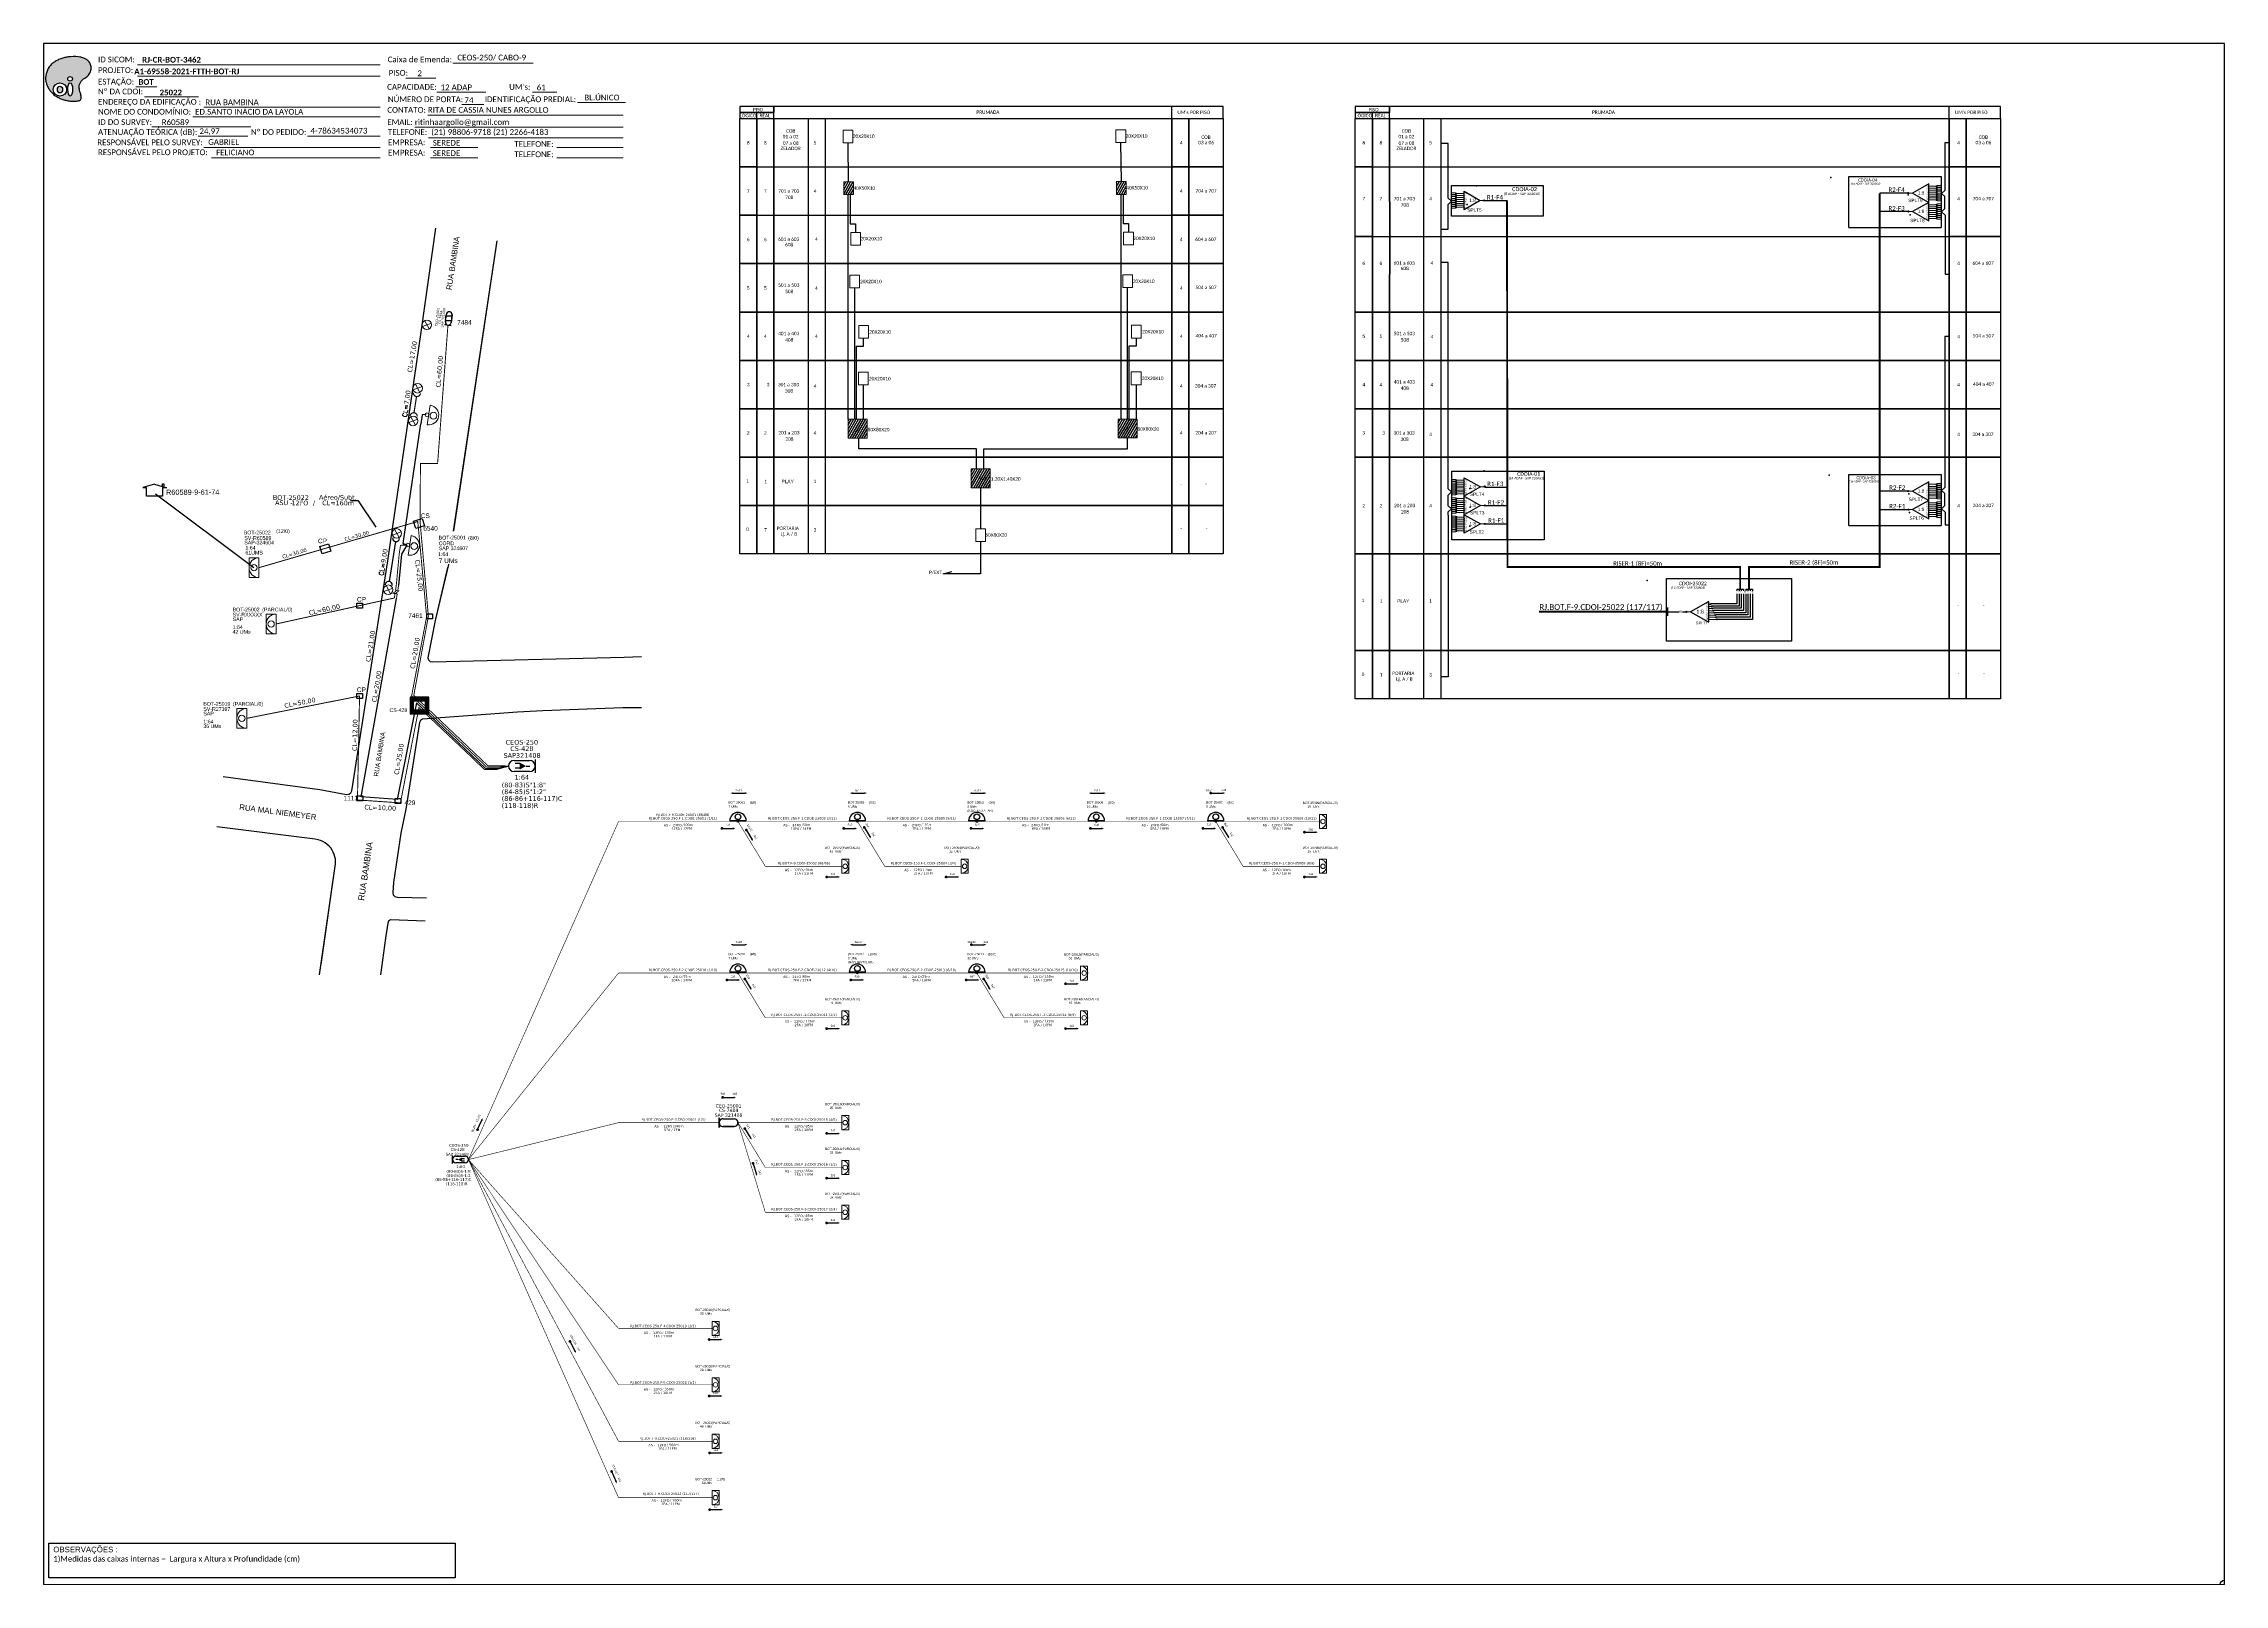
# Paper-space layout 'CDOI_25022' of a CAD drawing. Header units: metres. Extents: x 90.93 to 92.98, y 1.02 to 2.46.
# The model-space entities are those that its viewports show. They can reach past a viewport. Long polylines and large blocks are cut down to what shows.
import ezdxf
from ezdxf.enums import TextEntityAlignment as Align

# ---------------------------------------------------------------- set-up
doc = ezdxf.new("R2010")
doc.units = ezdxf.units.M
for name, color, linetype in [('10.1-Caixas Subterrâneas', 5, 'Continuous'), ('20.4-CEOS', 1, 'Continuous'), ('20.5-CEO', 1, 'Continuous'), ('CABO OPTICO EXISTENTE', 5, 'Continuous'), ('CAP a instalar', 1, 'Continuous'), ('CD de instalação futura', 8, 'Continuous'), ('celulas gpon', 7, 'Continuous'), ('label_cabos', 7, 'Continuous'), ('Legenda', 1, 'Continuous'), ('QUADRA', 7, 'Continuous'), ('SETA', 7, 'Continuous'), ('Subida Lateral', 5, 'Continuous'), ('surveys legendas', 7, 'Continuous')]:
    doc.layers.add(name, color=color, linetype=linetype)
for name, color, linetype, lineweight in [('10.4-Postes', 1, 'Continuous', 0), ("20.0-LEGENDA DOS CDO'S", 1, 'Continuous', 0), ('20.1-CDO_INTERIOR', 1, 'Continuous', 0), ('20.2-CDO_POSTE', 1, 'Continuous', 5), ('20.6-CORDOALHA_SUPORTE', 7, 'Continuous', 25), ('40.1-ETIQUETAS', 1, 'Continuous', 20), ('CORDOALHA_SUPORTE', 7, 'Continuous', 25), ('Segmento Logradouro Texto', 251, 'Continuous', 0)]:
    doc.layers.add(name, color=color, linetype=linetype, lineweight=lineweight)
doc.layers.add('DROP DE CLIENTE', color=140, linetype='Continuous', plot=False)
doc.layers.add('EXTRA', color=50, linetype='Continuous', plot=False)
doc.styles.add('ARIAL', font='arial.ttf')
doc.styles.add('DIGICADE', font='arial.ttf')
doc.styles.add('ROMANS', font='romans.shx')
doc.styles.add('siredit', font='verdana.ttf')
doc.styles.get("Standard").update_dxf_attribs({"font": 'arial.ttf'})
doc.styles.add('WMF-Calibri0', font='calibri.ttf')
doc.styles.add('WMF-Calibri1', font='calibrib.ttf')
doc.linetypes.add('FENCELINE1', pattern='A,0.25,-0.1,[133,ltypeshp.shx,S=0.1,R=0,X=-0.1,Y=0],-0.1,1', length=1.45)
doc.dimstyles.get("Standard").update_dxf_attribs({"dimtxt": 0.18, "dimasz": 0.18, "dimexe": 0.18, "dimexo": 0.0625, "dimgap": 0.09, "dimtad": 0, "dimtih": 1, "dimtoh": 1, "dimdec": 4, "dimzin": 0, "dimdsep": 46, "dimtxsty": 'Standard', "dimcen": 0.09, "dimadec": 0, "dimazin": 0, "dimtfac": 1, "dimtdec": 4, "dimtofl": 0, "dimtmove": 0, "dimatfit": 3, "dimfxl": 0, "dimtolj": 1, "dimtzin": 0, "dimarcsym": 0})

# ---------------------------------------------------------------- blocks, each defined once
blk = doc.blocks.new('OI')
h = blk.add_hatch(color=40)
edge = h.paths.add_edge_path()
edge.add_spline(control_points=[(4.35, -0.67), (3.92, -0.99), (3.26, -1.5), (2.81, -2.59), (2.9, -3.5), (3.06, -4.27), (3.31, -4.85), (3.37, -5.39), (3.4, -5.88), (3.2, -6.4), (2.54, -6.61), (1.65, -6.63), (0.55, -6.67), (-0.56, -6.42), (-1.61, -6.14), (-2.77, -5.61), (-3.92, -4.77), (-4.89, -3.7), (-5.34, -2.65), (-5.6, -1.94), (-5.85, -0.96), (-5.71, 0.47), (-5.1, 2.02), (-4.14, 3.02), (-3.3, 3.61), (-2.37, 4.16), (-1.36, 4.44), (-0.56, 4.7), (0.79, 4.85), (2.24, 4.97), (3.79, 4.57), (4.67, 4.21), (5.44, 3.65), (5.76, 2.99), (6.03, 2.21), (6.01, 1.46), (5.72, 0.64), (5.31, 0.08), (4.88, -0.38), (4.51, -0.55), (4.35, -0.67)], knot_values=[0, 0, 0, 0, 1.60434, 2.417191, 3.427595, 4.282808, 4.776746, 5.304182, 5.888771, 6.258406, 6.858137, 7.79129, 8.986195, 10.124242, 11.187857, 12.242908, 13.953784, 15.414161, 16.515391, 17.349188, 17.675853, 19.552021, 21.515531, 22.568638, 23.63245, 24.621084, 25.782718, 26.745347, 27.142653, 29.870543, 31.004649, 31.921532, 32.709589, 33.801391, 34.042471, 35.192333, 35.971461, 36.628871, 37.254359, 37.836911, 37.836911, 37.836911, 37.836911], degree=3, periodic=0)
h.paths.add_polyline_path([(1.13, -0.87, -1), (-0.04, -0.87, -1)], flags=16)
edge = h.paths.add_edge_path(flags=16)
edge.add_ellipse((0.56, -3.59), major_axis=(-0.02, 1.71), ratio=0.361305, start_angle=0, end_angle=360)
h.paths.add_polyline_path([(-0.36, -3.62, -1), (-3.8, -3.62, -1)], flags=16)
edge = h.paths.add_edge_path(flags=0)
edge.add_ellipse((-2.08, -3.62), major_axis=(0, 0.885), ratio=0.758294, start_angle=0, end_angle=360)
at = {"color": 40}
for centre, radius in [((-2.08, -3.62), 1.72), ((0.54, -0.87), 0.587)]:
    blk.add_circle(centre, radius, dxfattribs=at)
blk.add_ellipse((-2.08, -3.62), major_axis=(0, 0.885), ratio=0.758294, start_param=-3.141592653589792, end_param=3.141592653589792, dxfattribs=at)
blk.add_ellipse((0.56, -3.59), major_axis=(-0.02, 1.71), ratio=0.361305, dxfattribs=at)
at = {"color": 40, "start_tangent": (-0.800898, -0.598801), "end_tangent": (-0.800898, -0.598801)}
blk.add_spline([(4.35, -0.67), (3.2, -1.78), (2.9, -2.54), (2.92, -3.55), (3.12, -4.38), (3.28, -4.85), (3.37, -5.37), (3.35, -5.95), (3.2, -6.29), (2.66, -6.55), (1.73, -6.63), (0.54, -6.62), (-0.58, -6.41), (-1.6, -6.11), (-2.56, -5.67), (-3.95, -4.67), (-4.89, -3.56), (-5.37, -2.56), (-5.64, -1.78), (-5.72, -1.46), (-5.63, 0.42), (-4.84, 2.22), (-4.13, 2.99), (-3.27, 3.62), (-2.4, 4.09), (-1.3, 4.47), (-0.37, 4.72), (0.02, 4.77), (2.75, 4.8), (3.85, 4.53), (4.69, 4.16), (5.31, 3.68), (5.85, 2.73), (5.93, 2.5), (5.94, 1.35), (5.67, 0.62), (5.29, 0.08), (4.84, -0.36), (4.35, -0.67)], degree=3, dxfattribs=at)
blk = doc.blocks.new('POSTE_CELULA_9')
at = {"layer": '10.4-Postes', "color": 10}
for points in [[(-98.28, 125.14), (-100.92, 124.16)], [(-100.27, 125.89), (-98.93, 123.41)]]:
    blk.add_lwpolyline(points, dxfattribs=at)
blk.add_circle((-99.6, 124.65), 1.41, dxfattribs=at)
blk = doc.blocks.new('SURVEY_SURVEY')
for p, q in [((0, 0.0000127), (-0.0000126, 0.000009)), ((-0.0000126, 0.000009), (-0.0000086, 0.000009)), ((-0.0000086, 0), (-0.0000086, 0.000009)), ((0.0000086, 0), (-0.0000086, 0)), ((0, 0.0000127), (0.0000126, 0.000009)), ((0.0000084, 0.0000132), (0.0000098, 0.0000132)), ((0.0000084, 0.0000103), (0.0000084, 0.0000132)), ((0.0000126, 0.000009), (0.0000086, 0.000009)), ((0.0000086, 0.000009), (0.0000086, 0)), ((0.0000098, 0.0000132), (0.0000098, 0.0000099))]:
    blk.add_line(p, q)
blk = doc.blocks.new('CDOI_CT_ESQ')
at = {"layer": '20.1-CDO_INTERIOR', "color": 8, "lineweight": 18}
blk.add_lwpolyline([(-2.12, -2.13), (-2.12, 2.12), (0, 2.12), (0.01, -2.13)], close=True, dxfattribs=at)
blk.add_circle((-1.06, 0), 0.68, dxfattribs=at)
blk.add_arc((0.01, 0), 2.13, 90.0276, 270.0276, dxfattribs=at)
at = {"layer": "20.0-LEGENDA DOS CDO'S", "color": 8, "style": 'ARIAL'}
for tag, p in [('SAP', (-9.3, 0.61)), ('CDO_N', (-9.3, 2.69)), ('SURVEY', (-9.3, 1.6)), ('1:XX', (-9.31, -1.08)), ('UMS', (-9.31, -2.09))]:
    blk.add_attdef(tag, p, '', height=0.8, rotation=359.9724, dxfattribs=at)
blk.add_attdef('FIBRAS_UTILIZADAS', text='', height=0.8, rotation=359.9724, dxfattribs=at).set_placement((-1.59, 2.69), align=Align.CENTER)
blk = doc.blocks.new('*X7')
at = {"color": 0, "linetype": 'Continuous'}
for p, q in [((-1.25, 0.34099), (-0.49099, 1.1)), ((-1.25, 0.517767), (-0.667767, 1.1)), ((-1.25, 0.694544), (-0.844544, 1.1)), ((-1.25, 0.87132), (-1.02132, 1.1)), ((-1.25, 1.048097), (-1.198097, 1.1)), ((-1.25, 0.164214), (-0.8035, 0.610714)), ((-1.25, -0.012563), (-0.8035, 0.433937)), ((-1.25, -0.18934), (-0.8035, 0.25716)), ((-1.25, -0.366117), (-0.8035, 0.080383)), ((-0.789214, 0.625), (-0.314214, 1.1)), ((-0.612437, 0.625), (-0.137437, 1.1)), ((-0.43566, 0.625), (0.03934, 1.1)), ((-0.258883, 0.625), (0.216117, 1.1)), ((-0.082107, 0.625), (0.392893, 1.1)), ((0.09467, 0.625), (0.56967, 1.1)), ((0.271447, 0.625), (0.746447, 1.1)), ((0.448223, 0.625), (0.923223, 1.1)), ((0.625, 0.625), (1.1, 1.1)), ((0.801777, 0.625), (1.25, 1.073223)), ((0.8035, 0.449947), (1.25, 0.896447)), ((0.8035, 0.27317), (1.25, 0.71967)), ((0.8035, 0.096393), (1.25, 0.542893)), ((0.8035, -0.080383), (1.25, 0.366117)), ((0.8035, -0.25716), (1.25, 0.18934)), ((0.8035, -0.433937), (1.25, 0.012563)), ((-1.25, -0.542893), (-0.8035, -0.096393)), ((-1.25, -0.71967), (-0.8035, -0.27317)), ((-1.25, -0.896447), (-0.8035, -0.449947)), ((-1.25, -1.073223), (-0.801777, -0.625)), ((-1.1, -1.1), (-0.625, -0.625)), ((-0.923223, -1.1), (-0.448223, -0.625)), ((-0.746447, -1.1), (-0.271447, -0.625)), ((-0.56967, -1.1), (-0.09467, -0.625)), ((-0.392893, -1.1), (0.082107, -0.625)), ((-0.216117, -1.1), (0.258883, -0.625)), ((-0.03934, -1.1), (0.43566, -0.625)), ((0.137437, -1.1), (0.612437, -0.625)), ((0.314214, -1.1), (0.789214, -0.625)), ((0.49099, -1.1), (1.25, -0.34099)), ((0.667767, -1.1), (1.25, -0.517767)), ((0.8035, -0.610714), (1.25, -0.164214)), ((0.844544, -1.1), (1.25, -0.694544)), ((1.02132, -1.1), (1.25, -0.87132)), ((1.198097, -1.1), (1.25, -1.048097))]:
    blk.add_line(p, q, dxfattribs=at)
blk = doc.blocks.new('MANHOLE_MQ')
at = {"color": 0, "linetype": 'Continuous'}
for p, q in [((0.0000062, 0.0000057), (-0.0000063, 0.0000057)), ((-0.0000063, 0.0000057), (-0.0000063, -0.0000053)), ((-0.000004, 0.0000033), (0.000004, 0.0000033)), ((-0.000004, -0.0000029), (-0.000004, 0.0000033)), ((0.000004, 0.0000033), (0.000004, -0.0000029)), ((0.0000062, -0.0000053), (0.0000062, 0.0000057)), ((-0.0000063, -0.0000053), (0.0000062, -0.0000053)), ((0.000004, -0.0000029), (-0.000004, -0.0000029)), ((0.000004, -0.0000029), (0.000004, -0.0000029))]:
    blk.add_line(p, q, dxfattribs=at)
at = {"color": 0, "linetype": 'Continuous', "xscale": 5e-06, "yscale": 5e-06, "zscale": 1e-05}
blk.add_blockref('*X7', (0, 0.0000002), dxfattribs=at)
blk = doc.blocks.new('*U8')
at = {"color": 0}
blk.add_line((2.14, -0.58), (-2.1, -0.68), dxfattribs=at)
for centre, radius in [((0, 0.38), 0.733), ((0.03, -1.03), 0.393)]:
    blk.add_circle(centre, radius, dxfattribs=at)
blk.add_arc((0.02, -0.63), 2.12, 1.3782, 181.3782, dxfattribs=at)
blk = doc.blocks.new('Inst CDOE-8 CAIXA DIST OPT CDOE 48F_8D C_SPL OPTAP')
at = {"layer": "20.0-LEGENDA DOS CDO'S", "color": 0, "style": 'ARIAL'}
for tag, p, height in [('CORDOALHA', (0.12, 4.02), 0.8), ('FID', (0.12, 5.25), 0.8), ('1:XX', (-0.01, 1.7), 0.8), ('SAP', (0.12, 2.96), 0.8), ('UMS', (0.14, 0.22), 1)]:
    blk.add_attdef(tag, p, '', height=height, rotation=0.118, dxfattribs=at)
at = {"layer": "20.0-LEGENDA DOS CDO'S", "color": 0}
for tag, p, style, flags in [('ID_ATIVIDADE', (0.12, 6.47), 'ARIAL', 3), ('FATOR', (7.92, 6.47), 'ARIAL', 1), ('QTDE', (0.23, -0.97), 'DIGICADE', 3)]:
    blk.add_attdef(tag, p, '', height=0.8, rotation=0.118, dxfattribs=dict(at, style=style, flags=flags))
at = {"layer": "20.0-LEGENDA DOS CDO'S", "color": 0, "style": 'ARIAL'}
blk.add_attdef('FIBRAS_UTILIZADAS', text='', height=0.8, rotation=0.118, dxfattribs=at).set_placement((13.48, 5.26), align=Align.CENTER)
blk = doc.blocks.new('MHMZ')
at = {"color": 0}
for p, q in [((-0.0000059, 0.0000052), (0.0000066, 0.0000052)), ((-0.0000059, -0.0000055), (-0.0000059, 0.0000052)), ((0.0000066, 0.0000052), (0.0000066, -0.0000055)), ((0.0000066, -0.0000055), (-0.0000059, -0.0000055))]:
    blk.add_line(p, q, dxfattribs=at)
blk = doc.blocks.new('*U13')
at = {"layer": '20.5-CEO'}
for p, q in [((-1.56, 1.26), (1.8, 1.26)), ((1.8, -1.13), (-1.56, -1.13))]:
    blk.add_line(p, q, dxfattribs=at)
blk.add_lwpolyline([(-2.75, 1.51), (-2.75, -1.38)], dxfattribs=at)
for centre, start, end in [((-1.56, 0.07), 90, 270), ((1.8, 0.07), 270, 90)]:
    blk.add_arc(centre, 1.2, start, end, dxfattribs=at)
at = {"layer": '20.5-CEO', "color": 7, "style": 'siredit'}
for tag, p in [('LOCAL', (0.12, 4.23)), ('SAP', (0.12, 2.97)), ('FID', (0.11, 5.61)), ('FIBRAS_RESERVA', (0.12, -1.94))]:
    blk.add_attdef(tag, text='', height=1.01, dxfattribs=at).set_placement(p, align=Align.TOP_CENTER)
at = {"layer": '20.5-CEO', "color": 7, "style": 'siredit', "flags": 3}
blk.add_attdef('QTDE', (-4.88, -7.06), '', height=1.01, dxfattribs=at)
at = {"layer": '20.5-CEO', "color": 7, "style": 'siredit'}
for tag, flags, p in [('ID_ATIVIDADE', 3, (0.11, -3.51)), ('FATOR', 1, (0.11, -4.82))]:
    blk.add_attdef(tag, text='', height=1.01, dxfattribs=dict(at, flags=flags)).set_placement(p, align=Align.TOP_CENTER)
blk = doc.blocks.new('Inst CORD ALUMINIO 4.8 MM 3F')
at = {"layer": '20.6-CORDOALHA_SUPORTE', "color": 0, "lineweight": 0, "style": 'ROMANS'}
for tag, p, flags in [('FATOR', (-5.2, -4.44), 3), ('ID_ATIVIDADE', (-5.2, -6.67), 3), ('FID', (-5.2, -8.9), 1)]:
    blk.add_attdef(tag, p, '', height=1, dxfattribs=dict(at, flags=flags))
blk.add_attdef('LANCE', text='', height=1, dxfattribs=at).set_placement((-0.54, -2.21), align=Align.RIGHT)
at = {"layer": '20.6-CORDOALHA_SUPORTE', "color": 0, "style": 'siredit'}
blk.add_attdef('QTDE', (-0.54, -2.21), '', height=1, rotation=359.69, dxfattribs=at)
blk = doc.blocks.new('LEGENDA DOS CABOS')
at = {"layer": 'EXTRA', "style": 'siredit'}
for tag, p in [('ID', (4.6, 0.97)), ('XX', (9.03, 0.97))]:
    blk.add_attdef(tag, text='', height=0.48, rotation=359.69, dxfattribs=at).set_placement(p, align=Align.MIDDLE_CENTER)
at = {"layer": 'Legenda', "color": 7, "style": 'siredit'}
for tag, p in [('TIPO_CABO', (1.31, 0)), ('CABO', (4.69, -0.05)), ('/', (6.81, -0.05)), ('METROS', (10.03, -0.05))]:
    blk.add_attdef(tag, text='', height=0.8, rotation=359.69, dxfattribs=at).set_placement(p, align=Align.MIDDLE_CENTER)
blk = doc.blocks.new('*U21')
at = {"layer": '20.4-CEOS', "color": 7, "style": 'siredit'}
for tag, p in [('FIBRAS_SPLITTER', (0, 0)), ('FIBRAS_TOP_C', (0, -4.13)), ('RESERVA_FINAIS', (0, -5.46))]:
    blk.add_attdef(tag, p, '', height=1.01, dxfattribs=at)
for tag, p, flags in [('QTDE', (0, -9.4), 1), ('ID_ATIVIDADE', (0, -6.77), 3), ('FATOR', (0, -8.09), 1), ('FID', (0, -10.71), 1)]:
    blk.add_attdef(tag, p, '', height=1.01, dxfattribs=dict(at, flags=flags))
blk = doc.blocks.new('*U23')
at = {"layer": '20.4-CEOS', "color": 7, "style": 'siredit'}
blk.add_attdef('FIBRAS_SPLITTER', (0, 0), '', height=1.01, dxfattribs=at)
for tag, p, flags in [('QTDE', (0, -4.11), 1), ('ID_ATIVIDADE', (0, -1.48), 3), ('FATOR', (0, -2.79), 1), ('FID', (0, -5.42), 1)]:
    blk.add_attdef(tag, p, '', height=1.01, dxfattribs=dict(at, flags=flags))
blk = doc.blocks.new('ETIQUETA_RS5F')
at = {"layer": '40.1-ETIQUETAS', "color": 0, "style": 'siredit'}
blk.add_text('/', height=1.5, dxfattribs=at).set_placement((1.5, -2), align=Align.MIDDLE_RIGHT)
for tag, p in [('ETIQUETA_R_SECUNDARIA', (1.2, 2.1)), ('ETIQUETA_R_PRIMARIA', (1.2, 4.1)), ('F_ATIVAS/F_MORTAS', (1.1, -4.2))]:
    blk.add_attdef(tag, text='', height=1.5, dxfattribs=at).set_placement(p, align=Align.MIDDLE_CENTER)
for tag, p in [('TIPO_CABO', (-6.6, -2.1)), ('CAP_CABO', (0.4, -2.1))]:
    blk.add_attdef(tag, text='', height=1.5, dxfattribs=at).set_placement(p, align=Align.MIDDLE_RIGHT)
for tag, p in [('FUSÃO_1', (0.8, -8.4)), ('FUSÃO_2', (0.8, -10.6)), ('FUSÃO_3', (0.8, -12.9)), ('FUSÃO_4', (0.8, -15.1)), ('FUSÃO_5', (0.8, -17.2))]:
    blk.add_attdef(tag, text='', height=1.5, dxfattribs=at).set_placement(p, align=Align.CENTER)
blk.add_attdef('METROS', text='', height=1.5, dxfattribs=at).set_placement((2.1, -2), align=Align.MIDDLE_LEFT)
blk = doc.blocks.new('CDOE-TEXTO PADRÃO')
at = {"layer": "20.0-LEGENDA DOS CDO'S", "color": 0, "style": 'ARIAL'}
for tag, p in [('CDO_N', (0.5, 7.4)), ('CORDOALHA', (0.5, 4.3)), ('SAP', (0.5, 1.7)), ('SPLITER_1', (0.6, -0.9)), ('SPLITER_2', (0.6, -3.5)), ('(XX-XX_F)S', (0.5, -8.3)), ('(XX-XX_L)S', (0.5, -10.8)), ('UMS', (0.5, -13.1))]:
    blk.add_attdef(tag, p, '', height=1.7, rotation=0.118, dxfattribs=at)
blk.add_attdef('FIBRAS_UTILIZADAS', text='', height=1.7, rotation=0.118, dxfattribs=at).set_placement((19.8, 7.4), align=Align.CENTER)
blk = doc.blocks.new('CDOI_INT')
at = {"layer": '20.1-CDO_INTERIOR', "color": 0, "lineweight": 18}
blk.add_lwpolyline([(4.2, -4.2), (4.2, 4.2), (0, 4.2), (0, -4.2)], close=True, dxfattribs=at)
blk.add_circle((2.1, 0), 1.36, dxfattribs=at)
blk.add_arc((0, 0), 4.25, 270, 90, dxfattribs=at)
at = {"layer": "20.0-LEGENDA DOS CDO'S", "color": 0, "style": 'ARIAL'}
for tag, p in [('CDO_N', (-0.1, 10.4)), ('SURVEY', (-0.1, 8.2)), ('SAP', (-0.1, 6.2)), ('SPLITER_1', (21.2, 10.4)), ('SPLITER_2', (21.2, 8.7)), ('1:XX', (5.9, -2.2)), ('UMS', (5.9, -4.2))]:
    blk.add_attdef(tag, p, '', height=1.36, dxfattribs=at)
blk.add_attdef('FIBRAS_UTILIZADAS', text='', height=1.36, dxfattribs=at).set_placement((15.3, 10.4), align=Align.CENTER)
blk = doc.blocks.new('CEO')
at = {"layer": 'CAP a instalar', "linetype": 'Continuous'}
for p, q in [((34376.4, 58706.7), (34376.4, 58714.3)), ((34379.6, 58713.7), (34388.4, 58713.7)), ((34388.4, 58707.4), (34379.6, 58707.4))]:
    blk.add_line(p, q, dxfattribs=at)
for centre, start_param, end_param in [((34379.6, 58710.5), 6.283185, 9.424778), ((34388.4, 58710.5), 3.141593, 6.283185)]:
    blk.add_ellipse(centre, major_axis=(0, 3.14), ratio=1, start_param=start_param, end_param=end_param, dxfattribs=at)
at = {"layer": '20.4-CEOS', "color": 7, "style": 'siredit'}
for tag, p in [('SAP321406', (34384, 58717.8)), ('CEO-2701', (34384, 58725.3)), ('CSPROJ.', (34384, 58721.7))]:
    blk.add_attdef(tag, text='', height=2.66, rotation=0.0129, dxfattribs=at).set_placement(p, align=Align.TOP_CENTER)
blk = doc.blocks.new('CEOS_UN_SC')
at = {"layer": '20.4-CEOS', "color": 0}
for p, q in [((-9.1, 2.4), (-2.4, 2.4)), ((-2.4, -2.4), (-9.1, -2.4))]:
    blk.add_line(p, q, dxfattribs=at)
for points in [[(-11.5, -2.9), (-11.5, 2.9)], [(-7.6, 0), (-9.2, 0)], [(-5, 0.9), (-2.9, 0.9)], [(-5, -1), (-2.9, -1)]]:
    blk.add_lwpolyline(points, dxfattribs=at)
blk.add_lwpolyline([(-7.6, 0, 0, 2.95, 0), (-4.8, 0, 2.95, 2.95, 0)], format="xyseb", dxfattribs=at)
for centre, start, end in [((-9.1, 0), 90, 270), ((-2.4, 0), 270, 90)]:
    blk.add_arc(centre, 2.39, start, end, dxfattribs=at)
at = {"layer": '20.4-CEOS', "color": 7, "style": 'siredit'}
for tag, height, p in [('TIPO?', 2, (-8.2, 3.9)), ('LOCAL?', 2.03, (-5.7, 7.3)), ('NOME?', 2.03, (-5.7, 10.3))]:
    blk.add_attdef(tag, text='', height=height, dxfattribs=at).set_placement(p, align=Align.MIDDLE_CENTER)
for tag, p in [('RACIO_SPLITAGEM', (-5.7, -4)), ('FIBRAS_RESERVA', (-5.7, -7.5))]:
    blk.add_attdef(tag, text='', height=2.03, dxfattribs=at).set_placement(p, align=Align.TOP_CENTER)
blk = doc.blocks.new('SPLITTER_')
blk.add_point((0, 0))
at = {"style": 'ARIAL', "flags": 4}
blk.add_attdef('SPLT', (0, -3.26), '', height=1.5, dxfattribs=at)
blk = doc.blocks.new('A$C415C251F')
at = {"color": 3}
blk.add_point((0, 0), dxfattribs=at)
blk = doc.blocks.new('LEG_CDOIA8_C-SPLT_ESQ')
at = {"color": 3, "extrusion": (0, 0, -1), "xscale": -1, "zscale": -1}
blk.add_blockref('A$C415C251F', (0, 0), dxfattribs=at)
at = {"color": 1, "style": 'WMF-Calibri0', "flags": 4}
blk.add_attdef('MODELO', text='', height=1.5, dxfattribs=at).set_placement((22.5, -4.5), align=Align.CENTER)
blk.add_attdef('CDO', (21.4, -2.6), '', height=2, dxfattribs=at)
at = {"style": 'ARIAL', "flags": 4}
blk.add_attdef('SPLITAGEM', text='', height=1.5, dxfattribs=at).set_placement((18.6, -12.6), align=Align.CENTER)
blk = doc.blocks.new('SPLT_1-8_SC-APC_ESQ')
at = {"color": 3, "lineweight": 0}
for points in [[(2.4, -3), (0, -3)], [(2.4, -4), (0, -4)], [(2.4, -4.2), (0, -4.2)], [(2.4, -5.2), (0, -5.2)], [(2.4, -5.3), (0, -5.3)], [(2.4, -6.3), (0, -6.3)], [(2.4, -6.5), (0, -6.5)], [(2.4, -7.5), (0, -7.5)], [(2.4, -7.6), (0, -7.6)], [(2.4, -8.6), (0, -8.6)], [(2.4, -8.8), (0, -8.8)], [(2.4, -9.8), (0, -9.8)], [(2.4, -9.9), (0, -9.9)], [(2.4, -10.9), (0, -10.9)], [(2.4, -11.1), (0, -11.1)], [(2.4, -12.1), (0, -12.1)], [(2.4, -3), (2.4, -4)], [(2.4, -4.2), (2.4, -5.2)], [(2.4, -5.3), (2.4, -6.3)], [(2.4, -6.5), (2.4, -7.5)], [(2.4, -7.6), (2.4, -8.6)], [(2.4, -8.8), (2.4, -9.8)], [(2.4, -9.9), (2.4, -10.9)], [(2.4, -11.1), (2.4, -12.1)], [(3, -3.5), (7.4, -3.5)], [(7.4, -4.7), (3, -4.7)], [(7.4, -5.8), (3, -5.8)], [(7.4, -7), (3, -7)], [(7.4, -8.1), (3, -8.1)], [(7.4, -9.3), (3, -9.3)], [(7.4, -10.4), (3, -10.4)], [(7.4, -11.6), (3, -11.6)]]:
    blk.add_lwpolyline(points, dxfattribs=at)
for points in [[(3, -3.2), (2.4, -3.2), (2.4, -3.8), (3, -3.8)], [(3, -4.4), (2.4, -4.4), (2.4, -5), (3, -5)], [(3, -5.5), (2.4, -5.5), (2.4, -6.1), (3, -6.1)], [(3, -6.7), (2.4, -6.7), (2.4, -7.3), (3, -7.3)], [(3, -7.8), (2.4, -7.8), (2.4, -8.4), (3, -8.4)], [(3, -9), (2.4, -9), (2.4, -9.6), (3, -9.6)], [(3, -10.1), (2.4, -10.1), (2.4, -10.7), (3, -10.7)], [(3, -11.3), (2.4, -11.3), (2.4, -11.9), (3, -11.9)]]:
    blk.add_lwpolyline(points, close=True, dxfattribs=at)
at = {"color": 1}
blk.add_lwpolyline([(7.4, -2.1), (17, -7.5), (7.4, -13), (7.4, -2.1)], dxfattribs=at)
at = {"color": 1, "lineweight": 0}
blk.add_lwpolyline([(17, -7.5), (19.3, -7.5)], dxfattribs=at)
at = {"color": 1, "style": 'ARIAL'}
for s, height, p in [('S2', 0.75, (7.6, -5)), ('S3', 0.75, (7.6, -6.2)), ('S4', 0.75, (7.6, -7.4)), ('S5', 0.75, (7.5, -8.6)), ('S6', 0.75, (7.6, -9.7)), ('S7', 0.75, (7.6, -10.8)), ('S8', 0.75, (7.6, -11.9)), ('S1', 0.75, (7.7, -3.8)), ('1:8', 2, (10.5, -8.4))]:
    blk.add_text(s, height=height, dxfattribs=at).set_placement(p)
blk = doc.blocks.new('SPLT_1-8_SC-APC')
at = {"color": 1, "lineweight": 0}
blk.add_lwpolyline([(-17, -7.5), (-19.3, -7.5)], dxfattribs=at)
at = {"color": 1}
blk.add_lwpolyline([(-7.4, -2.1), (-17, -7.5), (-7.4, -13), (-7.4, -2.1)], dxfattribs=at)
at = {"color": 3, "lineweight": 0}
for points in [[(-3, -3.5), (-7.4, -3.5)], [(-7.4, -4.7), (-3, -4.7)], [(-7.4, -5.8), (-3, -5.8)], [(-7.4, -7), (-3, -7)], [(-7.4, -8.1), (-3, -8.1)], [(-7.4, -9.3), (-3, -9.3)], [(-7.4, -10.4), (-3, -10.4)], [(-7.4, -11.6), (-3, -11.6)], [(-2.4, -3), (-2.4, -4)], [(-2.4, -3), (0, -3)], [(-2.4, -4), (0, -4)], [(-2.4, -4.2), (-2.4, -5.2)], [(-2.4, -4.2), (0, -4.2)], [(-2.4, -5.2), (0, -5.2)], [(-2.4, -5.3), (-2.4, -6.3)], [(-2.4, -5.3), (0, -5.3)], [(-2.4, -6.3), (0, -6.3)], [(-2.4, -6.5), (-2.4, -7.5)], [(-2.4, -6.5), (0, -6.5)], [(-2.4, -7.5), (0, -7.5)], [(-2.4, -7.6), (-2.4, -8.6)], [(-2.4, -7.6), (0, -7.6)], [(-2.4, -8.6), (0, -8.6)], [(-2.4, -8.8), (-2.4, -9.8)], [(-2.4, -8.8), (0, -8.8)], [(-2.4, -9.8), (0, -9.8)], [(-2.4, -9.9), (-2.4, -10.9)], [(-2.4, -9.9), (0, -9.9)], [(-2.4, -10.9), (0, -10.9)], [(-2.4, -11.1), (-2.4, -12.1)], [(-2.4, -11.1), (0, -11.1)], [(-2.4, -12.1), (0, -12.1)]]:
    blk.add_lwpolyline(points, dxfattribs=at)
for points in [[(-3, -3.2), (-2.4, -3.2), (-2.4, -3.8), (-3, -3.8)], [(-3, -4.4), (-2.4, -4.4), (-2.4, -5), (-3, -5)], [(-3, -5.5), (-2.4, -5.5), (-2.4, -6.1), (-3, -6.1)], [(-3, -6.7), (-2.4, -6.7), (-2.4, -7.3), (-3, -7.3)], [(-3, -7.8), (-2.4, -7.8), (-2.4, -8.4), (-3, -8.4)], [(-3, -9), (-2.4, -9), (-2.4, -9.6), (-3, -9.6)], [(-3, -10.1), (-2.4, -10.1), (-2.4, -10.7), (-3, -10.7)], [(-3, -11.3), (-2.4, -11.3), (-2.4, -11.9), (-3, -11.9)]]:
    blk.add_lwpolyline(points, close=True, dxfattribs=at)
at = {"color": 1, "style": 'ARIAL'}
for s, height, p in [('1:8', 2, (-13.9, -8.4)), ('S1', 0.75, (-8.7, -3.8)), ('S2', 0.75, (-8.7, -5)), ('S3', 0.75, (-8.7, -6.2)), ('S4', 0.75, (-8.7, -7.4)), ('S5', 0.75, (-8.7, -8.6)), ('S6', 0.75, (-8.7, -9.7)), ('S7', 0.75, (-8.7, -10.8)), ('S8', 0.75, (-8.7, -11.9))]:
    blk.add_text(s, height=height, dxfattribs=at).set_placement(p)

msp = doc.modelspace()

# ---------------------------------------------------------------- hatches: boundary and pattern name
h = msp.add_hatch()
h.set_pattern_fill('ANSI31', color=1, scale=0.25, angle=15, style=0)
h.paths.add_polyline_path([(312.65, 541.23), (308.87, 541.23), (308.87, 536.32), (312.65, 536.32)])
h.paths.add_polyline_path([(312.29, 537.84), (321.44, 537.84), (321.44, 539.87), (312.29, 539.87)], flags=9)
h = msp.add_hatch()
h.set_pattern_fill('ANSI31', color=1, scale=0.25, angle=15, style=0)
h.paths.add_polyline_path([(414.1, 536.42), (417.87, 536.42), (417.87, 541.33), (414.1, 541.33)])
h.paths.add_polyline_path([(417.52, 537.94), (426.67, 537.94), (426.67, 539.97), (417.52, 539.97)], flags=9)
h = msp.add_hatch(color=3)
h.dxf.hatch_style = 1
edge = h.paths.add_edge_path()
edge.add_arc((555.84, 534.08), 0.221, 0, 360)
h = msp.add_hatch(color=3)
h.dxf.hatch_style = 1
edge = h.paths.add_edge_path()
edge.add_arc((719.41, 536.95), 0.221, 0, 360)
h = msp.add_hatch(color=3)
h.dxf.hatch_style = 1
edge = h.paths.add_edge_path()
edge.add_arc((719.52, 529.8), 0.221, 0, 360)
h = msp.add_hatch()
h.set_pattern_fill('ANSI31', color=1, scale=0.25, angle=15, style=0)
h.paths.add_polyline_path([(313.13, 449.72), (310.63, 449.72), (310.63, 442.41), (317.94, 442.41), (317.94, 449.72)])
h.paths.add_polyline_path([(312.77, 444.69), (315.42, 444.69), (315.42, 446.69), (312.77, 446.69)], flags=24)
h.paths.add_polyline_path([(317.89, 444.74), (326.87, 444.74), (326.87, 446.75), (317.89, 446.75)], flags=9)
h = msp.add_hatch()
h.set_pattern_fill('ANSI31', color=1, scale=0.25, angle=15, style=0)
h.paths.add_polyline_path([(415.86, 449.82), (414.7, 449.82), (414.7, 442.51), (422.01, 442.51), (422.01, 449.82)])
h.paths.add_polyline_path([(416.84, 445.11), (419.49, 445.11), (419.49, 447.11), (416.84, 447.11)], flags=24)
h.paths.add_polyline_path([(421.93, 444.96), (430.91, 444.96), (430.91, 446.97), (421.93, 446.97)], flags=9)
at = {"linetype": 'Continuous'}
h = msp.add_hatch(dxfattribs=at)
h.set_pattern_fill('ANSI31', color=1, scale=0.25, angle=15, style=0)
h.set_pattern_definition([(60, (107.8932, 16.96456), (-0.6874077, 0.396875), [])])
h.paths.add_polyline_path([(365.31, 430.66), (358, 430.66), (358, 423.34), (365.31, 423.34)])
h.paths.add_polyline_path([(360.57, 426), (364.2, 426), (364.2, 427.97), (360.57, 427.97)], flags=24)
h.paths.add_polyline_path([(365.44, 425.73), (377.48, 425.73), (377.48, 427.74), (365.44, 427.74)], flags=9)
h = msp.add_hatch(color=3)
h.dxf.hatch_style = 1
edge = h.paths.add_edge_path()
edge.add_arc((556.04, 423.78), 0.221, 0, 360)
h = msp.add_hatch(color=3)
h.dxf.hatch_style = 1
edge = h.paths.add_edge_path()
edge.add_arc((719.41, 422.04), 0.221, 0, 360)
h = msp.add_hatch(color=3)
h.dxf.hatch_style = 1
edge = h.paths.add_edge_path()
edge.add_arc((556.11, 416.49), 0.221, 0, 360)
h = msp.add_hatch(color=3)
h.dxf.hatch_style = 1
edge = h.paths.add_edge_path()
edge.add_arc((719.52, 414.89), 0.221, 0, 360)
h = msp.add_hatch(color=3)
h.dxf.hatch_style = 1
edge = h.paths.add_edge_path()
edge.add_arc((556.11, 409.36), 0.221, 0, 360)
h = msp.add_hatch(color=3)
h.dxf.hatch_style = 1
edge = h.paths.add_edge_path()
edge.add_arc((643.12, 378.44), 0.176, 0, 360)
h = msp.add_hatch(color=3)
h.dxf.hatch_style = 1
edge = h.paths.add_edge_path()
edge.add_arc((633.86, 375.51), 0.233, 0, 360)
h = msp.add_hatch(color=3)
h.dxf.hatch_style = 1
edge = h.paths.add_edge_path()
edge.add_arc((633.86, 375.51), 0.186, 0, 360)
h = msp.add_hatch(color=3)
h.dxf.hatch_style = 1
edge = h.paths.add_edge_path()
edge.add_arc((643.49, 377.6), 0.176, 0, 360)
h = msp.add_hatch(color=3)
h.dxf.hatch_style = 1
edge = h.paths.add_edge_path()
edge.add_arc((643.85, 376.76), 0.176, 0, 360)
h = msp.add_hatch(color=3)
h.dxf.hatch_style = 1
edge = h.paths.add_edge_path()
edge.add_arc((644.21, 375.93), 0.176, 0, 360)
h = msp.add_hatch(color=3)
h.dxf.hatch_style = 1
edge = h.paths.add_edge_path()
edge.add_arc((644.58, 375.09), 0.176, 0, 360)
h = msp.add_hatch(color=3)
h.dxf.hatch_style = 1
edge = h.paths.add_edge_path()
edge.add_arc((644.94, 374.25), 0.176, 0, 360)
h = msp.add_hatch(color=3)
h.dxf.hatch_style = 1
edge = h.paths.add_edge_path()
edge.add_arc((645.3, 373.42), 0.176, 0, 360)
h = msp.add_hatch(color=3)
h.dxf.hatch_style = 1
edge = h.paths.add_edge_path()
edge.add_arc((645.6, 372.62), 0.176, 0, 360)

# ---------------------------------------------------------------- linework, layer by layer
for p, q in [((275.36, 565.66), (281.95, 565.66)), ((275.36, 547.01), (275.36, 565.66)), ((281.95, 565.66), (358.68, 565.66)), ((281.95, 547.01), (281.95, 565.66)), ((281.95, 565.66), (281.95, 547.01)), ((281.95, 565.66), (395.28, 565.66)), ((295.13, 565.66), (295.13, 435.13)), ((301.72, 565.66), (301.72, 435.13)), ((364.72, 565.66), (435.41, 565.66)), ((455.18, 570.34), (435.4, 570.34)), ((435.41, 565.66), (435.41, 547.01)), ((455.18, 565.66), (455.18, 570.34)), ((512.75, 565.66), (519.34, 565.66)), ((512.75, 547.01), (512.75, 565.66)), ((519.34, 565.66), (632.67, 565.66)), ((519.34, 565.66), (596.07, 565.66)), ((519.34, 547.01), (519.34, 565.66)), ((519.34, 565.66), (519.34, 547.01)), ((532.52, 565.66), (532.52, 397.84)), ((539.11, 565.66), (539.11, 397.84)), ((602.12, 565.66), (735.18, 565.66)), ((754.96, 570.34), (735.18, 570.34)), ((735.18, 565.66), (735.19, 565.66)), ((735.19, 565.66), (735.19, 547.01)), ((754.96, 565.66), (754.96, 570.34)), ((275.36, 547.01), (281.95, 547.01)), ((275.36, 528.36), (275.36, 547.01)), ((281.95, 547.01), (435.41, 547.01)), ((281.95, 528.36), (281.95, 547.01)), ((281.95, 547.01), (281.95, 528.36)), ((295.13, 547.01), (295.13, 416.49)), ((301.72, 547.01), (301.72, 416.49)), ((435.41, 547.01), (435.41, 528.36)), ((512.75, 547.01), (519.34, 547.01)), ((512.75, 520.19), (512.75, 547.01)), ((519.34, 547.01), (735.18, 547.01)), ((519.5, 520.19), (519.34, 547.01)), ((519.34, 547.01), (519.5, 520.19)), ((532.52, 547.01), (532.52, 360.55)), ((539.11, 547.01), (539.11, 360.55)), ((735.19, 547.01), (735.19, 520.19)), ((275.36, 528.36), (281.95, 528.36)), ((275.36, 509.72), (275.36, 528.36)), ((281.95, 528.36), (281.95, 509.72)), ((281.95, 528.36), (435.41, 528.36)), ((281.95, 509.72), (281.95, 528.36)), ((295.13, 528.36), (295.13, 397.84)), ((301.72, 528.36), (301.72, 397.84)), ((435.41, 528.36), (435.41, 509.72)), ((532.52, 528.36), (532.52, 341.9)), ((539.11, 523.33), (539.11, 341.9)), ((512.75, 520.19), (519.5, 520.19)), ((512.75, 491.07), (512.75, 520.19)), ((519.34, 491.07), (519.5, 520.19)), ((519.5, 520.19), (519.34, 491.07)), ((519.5, 520.19), (735.19, 520.19)), ((735.19, 520.19), (735.19, 491.07)), ((281.95, 509.72), (275.36, 509.72)), ((275.36, 509.72), (281.95, 509.72)), ((275.36, 491.07), (275.36, 509.72)), ((435.41, 509.72), (281.95, 509.72)), ((281.95, 509.72), (281.95, 491.07)), ((281.95, 509.72), (435.41, 509.72)), ((281.95, 491.07), (281.95, 509.72)), ((435.41, 509.72), (435.41, 491.07)), ((281.95, 491.07), (275.36, 491.07)), ((275.36, 491.07), (281.95, 491.07)), ((275.36, 472.43), (275.36, 491.07)), ((435.41, 491.07), (281.95, 491.07)), ((281.95, 491.07), (281.95, 472.43)), ((281.95, 491.07), (435.41, 491.07)), ((281.95, 472.43), (281.95, 491.07)), ((435.41, 491.07), (435.41, 472.43)), ((519.34, 491.07), (512.75, 491.07)), ((512.75, 491.07), (519.34, 491.07)), ((512.75, 472.43), (512.75, 491.07)), ((735.18, 491.07), (519.34, 491.07)), ((519.34, 491.07), (735.18, 491.07)), ((519.34, 472.43), (519.34, 491.07)), ((519.34, 491.07), (519.34, 472.43)), ((735.19, 491.07), (735.19, 472.43)), ((281.95, 472.43), (275.36, 472.43)), ((275.36, 472.43), (281.95, 472.43)), ((275.36, 453.78), (275.36, 472.43)), ((435.41, 472.43), (281.95, 472.43)), ((281.95, 472.43), (281.95, 453.78)), ((281.95, 472.43), (435.41, 472.43)), ((281.95, 453.78), (281.95, 472.43)), ((435.41, 472.43), (435.41, 453.78)), ((519.34, 472.43), (512.75, 472.43)), ((512.75, 472.43), (519.34, 472.43)), ((512.75, 453.78), (512.75, 472.43)), ((735.18, 472.43), (519.34, 472.43)), ((519.34, 472.43), (735.18, 472.43)), ((519.34, 453.78), (519.34, 472.43)), ((519.34, 472.43), (519.34, 453.78)), ((735.19, 472.43), (735.19, 453.78)), ((281.95, 453.78), (275.36, 453.78)), ((275.36, 453.78), (281.95, 453.78)), ((275.36, 435.13), (275.36, 453.78)), ((435.41, 453.78), (281.95, 453.78)), ((281.95, 453.78), (281.95, 435.13)), ((281.95, 453.78), (435.41, 453.78)), ((281.95, 435.13), (281.95, 453.78)), ((435.41, 453.78), (435.41, 435.13)), ((519.34, 453.78), (512.75, 453.78)), ((512.75, 453.78), (519.34, 453.78)), ((512.75, 435.13), (512.75, 453.78)), ((735.18, 453.78), (519.34, 453.78)), ((519.34, 453.78), (735.18, 453.78)), ((519.34, 435.13), (519.34, 453.78)), ((519.34, 453.78), (519.34, 435.13)), ((735.19, 453.78), (735.19, 435.13)), ((281.95, 435.13), (275.36, 435.13)), ((275.36, 435.13), (281.95, 435.13)), ((275.36, 416.49), (275.36, 435.13)), ((435.41, 435.13), (281.95, 435.13)), ((281.95, 435.13), (281.95, 416.49)), ((281.95, 435.13), (435.41, 435.13)), ((281.95, 416.49), (281.95, 435.13)), ((435.41, 435.13), (435.41, 416.49)), ((519.34, 435.13), (512.75, 435.13)), ((512.75, 435.13), (519.34, 435.13)), ((512.75, 397.84), (512.75, 435.13)), ((735.18, 435.13), (519.34, 435.13)), ((519.34, 435.13), (735.18, 435.13)), ((519.34, 397.84), (519.34, 435.13)), ((519.34, 435.13), (519.34, 397.84)), ((735.19, 435.13), (735.19, 397.84)), ((281.95, 416.49), (275.36, 416.49)), ((275.36, 416.49), (281.95, 416.49)), ((275.36, 397.84), (275.36, 416.49)), ((435.41, 416.49), (281.95, 416.49)), ((281.95, 416.49), (281.95, 397.84)), ((281.95, 416.49), (435.41, 416.49)), ((281.95, 397.84), (281.95, 416.49)), ((435.41, 416.49), (435.41, 397.84)), ((281.95, 397.84), (275.36, 397.84)), ((435.41, 397.84), (281.95, 397.84)), ((519.34, 397.84), (512.75, 397.84)), ((512.75, 397.84), (519.34, 397.84)), ((512.75, 360.55), (512.75, 397.84)), ((735.18, 397.84), (519.34, 397.84)), ((519.34, 397.84), (735.18, 397.84)), ((519.34, 360.55), (519.34, 397.84)), ((519.34, 397.84), (519.34, 360.55)), ((735.19, 397.84), (735.19, 360.55)), ((519.34, 360.55), (512.75, 360.55)), ((512.75, 360.55), (519.34, 360.55)), ((512.75, 341.9), (512.75, 360.55)), ((735.18, 360.55), (519.34, 360.55)), ((519.34, 360.55), (735.18, 360.55)), ((519.34, 341.9), (519.34, 360.55)), ((519.34, 360.55), (519.34, 341.9)), ((735.19, 360.55), (735.19, 341.9)), ((519.34, 341.9), (512.75, 341.9)), ((735.18, 341.9), (519.34, 341.9))]:
    msp.add_line(p, q)
at = {"color": 3}
for p, q in [((626.63, 375.51), (631.08, 375.51)), ((632.34, 375.51), (634.04, 375.51))]:
    msp.add_line(p, q, dxfattribs=at)
at = {"color": 7}
for p, q in [((271.28, 294.96), (264.94, 294.96)), ((317.34, 294.96), (311, 294.96)), ((271.28, 236.52), (264.94, 236.52)), ((363.4, 236.52), (357.06, 236.52))]:
    msp.add_line(p, q, dxfattribs=at)
at = {"color": 8}
for p, q in [((363.4, 294.96), (357.06, 294.96)), ((317.34, 236.52), (311, 236.52))]:
    msp.add_line(p, q, dxfattribs=at)
at = {"color": 1}
for p, q in [((409.46, 294.96), (403.13, 294.96)), ((455.52, 294.96), (449.19, 294.96))]:
    msp.add_line(p, q, dxfattribs=at)
at = {"color": 7}
msp.add_lwpolyline([(0.35, 0.54), (841.35, 0.54), (841.35, 594.54), (0.35, 594.54)], close=True, dxfattribs=at)
at = {"lineweight": 0}
for points in [[(36.57, 586.42), (130.07, 586.42)], [(36.57, 581.95), (130.07, 581.95)], [(139.98, 581.26), (151.65, 581.26)], [(158.18, 587.03), (189.12, 587.03)], [(35.93, 577.85), (44, 577.85)], [(151.96, 575.83), (170.9, 575.83)], [(57.87, 566.26), (130.07, 566.26)], [(62.06, 570.09), (130.07, 570.09)], [(148.49, 566.97), (223.84, 566.97)], [(42.06, 562.49), (80.28, 562.49)], [(143.52, 562.28), (223.84, 562.28)], [(148.79, 558.29), (223.84, 558.29)]]:
    msp.add_lwpolyline(points, dxfattribs=at)
at = {"color": 7, "lineweight": 0}
for points in [[(39.21, 574.08), (60.1, 574.08)], [(188.81, 575.83), (198.25, 575.83)], [(161.58, 571.06), (170.13, 571.06)], [(206.28, 571.86), (224.78, 571.86)], [(59.95, 558.84), (79.04, 558.84)], [(102.08, 558.84), (130.1, 558.84)], [(62.06, 554.46), (130.07, 554.46)], [(65.13, 550.48), (130.07, 550.48)], [(149.54, 554.46), (167.75, 554.46)], [(149.54, 550.48), (167.75, 550.48)], [(198.28, 554.46), (223.84, 554.46)], [(198.28, 550.48), (223.84, 550.48)], [(643.12, 378.44), (642.49, 378.44)], [(642.49, 377.6), (643.49, 377.6)], [(642.49, 376.76), (643.85, 376.76)], [(642.49, 375.93), (644.21, 375.93)], [(642.49, 375.09), (644.58, 375.09)], [(642.49, 374.25), (644.76, 374.25)], [(642.49, 373.42), (645.3, 373.42)], [(642.49, 372.58), (645.66, 372.58)]]:
    msp.add_lwpolyline(points, dxfattribs=at)
at = {"color": 0}
for points in [[(268.77, 568), (281.95, 568), (281.95, 570.34), (268.77, 570.34)], [(268.77, 565.66), (281.95, 565.66), (281.95, 568), (268.77, 568)], [(506.16, 568), (519.34, 568), (519.34, 570.34), (506.16, 570.34)], [(506.16, 565.66), (519.34, 565.66), (519.34, 568), (506.16, 568)], [(2.35, 16.39), (159.1, 16.39), (159.1, 3.04), (2.35, 3.04)]]:
    msp.add_lwpolyline(points, close=True, dxfattribs=at)
for points in [[(268.77, 565.66), (275.36, 565.66), (275.36, 547.01), (268.77, 547.01)], [(435.41, 565.66), (442, 565.66), (442, 547.01), (435.41, 547.01)], [(442, 565.66), (455.18, 565.66), (455.18, 547.01), (442, 547.01)], [(506.16, 565.66), (512.75, 565.66), (512.75, 547.01), (506.16, 547.01)], [(735.19, 565.66), (741.78, 565.66), (741.78, 547.01), (735.19, 547.01)], [(741.78, 565.66), (754.96, 565.66), (754.96, 547.01), (741.78, 547.01)], [(268.77, 547.01), (275.36, 547.01), (275.36, 528.36), (268.77, 528.36)], [(435.41, 547.01), (442, 547.01), (442, 528.36), (435.41, 528.36)], [(442, 547.01), (455.18, 547.01), (455.18, 528.36), (442, 528.36)], [(506.16, 547.01), (512.75, 547.01), (512.75, 520.19), (506.06, 520.19)], [(735.19, 547.01), (741.78, 547.01), (741.78, 520.19), (735.19, 520.19)], [(741.78, 547.01), (754.96, 547.01), (754.96, 520.19), (741.78, 520.19)], [(268.77, 528.36), (275.36, 528.36), (275.36, 509.72), (268.77, 509.72)], [(435.41, 528.36), (442, 528.36), (442, 509.72), (435.41, 509.72)], [(442, 528.36), (455.18, 528.36), (455.18, 509.72), (442, 509.72)], [(506.06, 520.19), (512.75, 520.19), (512.75, 491.07), (506.16, 491.07)], [(735.19, 520.19), (741.78, 520.19), (741.78, 491.07), (735.19, 491.07)], [(741.78, 520.19), (754.96, 520.19), (754.96, 491.07), (741.78, 491.07)], [(268.77, 509.72), (275.36, 509.72), (275.36, 491.07), (268.77, 491.07)], [(435.41, 509.72), (442, 509.72), (442, 491.07), (435.41, 491.07)], [(442, 509.72), (455.18, 509.72), (455.18, 491.07), (442, 491.07)], [(268.77, 491.07), (275.36, 491.07), (275.36, 472.43), (268.77, 472.43)], [(435.41, 491.07), (442, 491.07), (442, 472.43), (435.41, 472.43)], [(442, 491.07), (455.18, 491.07), (455.18, 472.43), (442, 472.43)], [(506.16, 491.07), (512.75, 491.07), (512.75, 472.43), (506.16, 472.43)], [(735.19, 491.07), (741.78, 491.07), (741.78, 472.43), (735.19, 472.43)], [(741.78, 491.07), (754.96, 491.07), (754.96, 472.43), (741.78, 472.43)], [(268.77, 472.43), (275.36, 472.43), (275.36, 453.78), (268.77, 453.78)], [(435.41, 472.43), (442, 472.43), (442, 453.78), (435.41, 453.78)], [(442, 472.43), (455.18, 472.43), (455.18, 453.78), (442, 453.78)], [(506.16, 472.43), (512.75, 472.43), (512.75, 453.78), (506.16, 453.78)], [(735.19, 472.43), (741.78, 472.43), (741.78, 453.78), (735.19, 453.78)], [(741.78, 472.43), (754.96, 472.43), (754.96, 453.78), (741.78, 453.78)], [(268.77, 453.78), (275.36, 453.78), (275.36, 435.13), (268.77, 435.13)], [(435.41, 453.78), (442, 453.78), (442, 435.13), (435.41, 435.13)], [(442, 453.78), (455.18, 453.78), (455.18, 435.13), (442, 435.13)], [(506.16, 453.78), (512.75, 453.78), (512.75, 435.13), (506.16, 435.13)], [(735.19, 453.78), (741.78, 453.78), (741.78, 435.13), (735.19, 435.13)], [(741.78, 453.78), (754.96, 453.78), (754.96, 435.13), (741.78, 435.13)], [(268.77, 435.13), (275.36, 435.13), (275.36, 416.49), (268.77, 416.49)], [(435.41, 435.13), (442, 435.13), (442, 416.49), (435.41, 416.49)], [(442, 435.13), (455.18, 435.13), (455.18, 416.49), (442, 416.49)], [(506.16, 435.13), (512.75, 435.13), (512.75, 397.84), (506.16, 397.84)], [(735.19, 435.13), (741.78, 435.13), (741.78, 397.84), (735.19, 397.84)], [(741.78, 435.13), (754.96, 435.13), (754.96, 397.84), (741.78, 397.84)], [(268.77, 416.49), (275.36, 416.49), (275.36, 397.84), (268.77, 397.84)], [(435.41, 416.49), (442, 416.49), (442, 397.84), (435.41, 397.84)], [(442, 416.49), (455.18, 416.49), (455.18, 397.84), (442, 397.84)], [(506.16, 397.84), (512.75, 397.84), (512.75, 360.55), (506.16, 360.55)], [(735.19, 397.84), (741.78, 397.84), (741.78, 360.55), (735.19, 360.55)], [(741.78, 397.84), (754.96, 397.84), (754.96, 360.55), (741.78, 360.55)], [(506.16, 360.55), (512.75, 360.55), (512.75, 341.9), (506.16, 341.9)], [(735.19, 360.55), (741.78, 360.55), (741.78, 341.9), (735.19, 341.9)], [(741.78, 360.55), (754.96, 360.55), (754.96, 341.9), (741.78, 341.9)]]:
    msp.add_lwpolyline(points, close=True)
for points in [[(275.36, 565.66), (275.36, 568)], [(281.95, 570.34), (281.95, 568)], [(435.4, 570.34), (281.95, 570.34)], [(435.4, 565.66), (435.4, 570.34)], [(512.75, 565.66), (512.75, 568)], [(519.34, 570.34), (519.34, 568)], [(735.18, 570.34), (519.34, 570.34)], [(735.18, 565.66), (735.18, 570.34)], [(539.11, 435.13), (539.11, 397.84)], [(170.78, 315.15), (175.56, 315.15)], [(107.33, 239.51), (112.86, 278.33), (112.9, 279.26), (112.83, 280.18), (112.68, 281.09), (112.41, 281.98), (112.04, 282.84), (111.58, 283.66), (111.04, 284.44), (110.4, 285.15), (109.69, 285.8), (108.91, 286.38), (108.06, 286.88), (107.16, 287.29), (106.22, 287.62), (105.11, 287.87), (67.14, 292.66)]]:
    msp.add_lwpolyline(points)
at = {"color": 0, "lineweight": 0}
for points in [[(308.66, 561.22), (312.43, 561.22), (312.43, 556.31), (308.66, 556.31)], [(413.88, 561.31), (417.65, 561.31), (417.65, 556.41), (413.88, 556.41)], [(311.59, 521.76), (315.36, 521.76), (315.36, 516.85), (311.59, 516.85)], [(416.82, 521.86), (420.59, 521.86), (420.59, 516.95), (416.82, 516.95)], [(311.24, 505.3), (315.02, 505.3), (315.02, 500.39), (311.24, 500.39)], [(416.47, 505.4), (420.24, 505.4), (420.24, 500.49), (416.47, 500.49)], [(314.65, 485.86), (318.42, 485.86), (318.42, 480.95), (314.65, 480.95)], [(419.87, 485.96), (423.65, 485.96), (423.65, 481.05), (419.87, 481.05)], [(314.53, 467.87), (318.3, 467.87), (318.3, 462.96), (314.53, 462.96)], [(419.76, 467.97), (423.53, 467.97), (423.53, 463.06), (419.76, 463.06)], [(359.77, 407.48), (363.54, 407.48), (363.54, 402.58), (359.77, 402.58)]]:
    msp.add_lwpolyline(points, close=True, dxfattribs=at)
at = {"color": 3}
for points in [[(310.76, 541.23), (310.54, 556.33)], [(415.99, 541.33), (415.77, 556.43)], [(542.01, 534.99), (542.01, 556.08), (539.11, 556.08)], [(735.19, 556.33), (733.46, 556.33), (733.46, 537.96), (732.21, 536.76), (733.46, 535.55)], [(542.01, 534.99), (542.01, 542.78)], [(310.63, 449.72), (310.63, 536.32)], [(311.37, 536.32), (311.37, 525.06), (313.48, 525.06), (313.48, 521.76)], [(415.86, 449.82), (415.86, 536.42)], [(416.6, 536.42), (416.6, 525.16), (418.7, 525.16), (418.7, 521.86)], [(542.01, 522.96), (542.01, 532.58), (543.26, 533.78), (542.01, 534.99), (542.01, 534.99)], [(733.46, 530.96), (732.21, 529.75), (733.62, 528.39)], [(733.46, 530.96), (733.46, 535.55)], [(733.46, 533.58), (733.46, 535.55)], [(539.11, 522.96), (542.01, 522.96)], [(542.01, 430.7), (542.01, 510.13), (539.11, 510.13)], [(313.13, 449.72), (313.13, 500.39)], [(418.36, 449.82), (418.36, 500.49)], [(313.8, 449.72), (313.8, 477.97), (316.53, 477.97), (316.53, 480.95)], [(419.03, 449.82), (419.03, 478.07), (421.76, 478.07), (421.76, 481.05)], [(733.46, 481.75), (733.46, 423.46), (732.21, 422.25), (733.46, 421.05)], [(733.46, 481.75), (735.19, 481.75)], [(316.53, 449.72), (316.53, 462.96)], [(421.76, 449.82), (421.76, 463.06)], [(360.13, 430.66), (360.13, 438.34), (314.65, 438.34), (314.65, 442.51)], [(362.98, 438.34), (418.36, 438.34), (418.36, 442.51)], [(362.98, 430.47), (362.98, 438.34)], [(542.01, 422.91), (542.01, 430.7)], [(361.65, 423.34), (361.65, 407.48)], [(542.01, 416.4), (542.01, 420.5), (543.26, 421.71), (542.01, 422.91), (542.01, 422.91)], [(733.46, 416.45), (733.46, 421.05)], [(542.01, 412.76), (542.01, 413.99), (543.26, 415.2), (542.01, 416.4), (542.01, 416.4)], [(542.01, 412.76), (542.01, 401.32)], [(733.46, 416.45), (732.21, 415.24), (733.62, 413.89)], [(361.65, 402.58), (361.65, 390.18), (347.38, 390.18), (350.62, 391.06)], [(542.01, 401.32), (542.01, 350.39), (539.11, 350.39)]]:
    msp.add_lwpolyline(points, dxfattribs=at)
at = {"color": 1, "lineweight": 0}
for points in [[(308.87, 541.23), (312.65, 541.23), (312.65, 536.32), (308.87, 536.32)], [(414.1, 541.33), (417.87, 541.33), (417.87, 536.42), (414.1, 536.42)], [(310.63, 449.72), (317.94, 449.72), (317.94, 442.41), (310.63, 442.41)], [(414.7, 449.82), (422.01, 449.82), (422.01, 442.51), (414.7, 442.51)], [(358, 430.66), (365.31, 430.66), (365.31, 423.34), (358, 423.34)]]:
    msp.add_lwpolyline(points, close=True, dxfattribs=at)
at = {"color": 1}
for points in [[(543.26, 527.99), (543.26, 539.81), (578.67, 539.81), (578.67, 527.99), (543.26, 527.99)], [(696.47, 523.63), (696.47, 543.28), (732.17, 543.28)], [(732.17, 543.28), (732.17, 523.63)], [(696.47, 523.63), (732.17, 523.63)], [(579.04, 429.75), (579.04, 403.2), (543.34, 403.2), (543.34, 429.75), (579.04, 429.75)], [(696.47, 408.72), (696.47, 428.37), (732.17, 428.37)], [(732.17, 428.37), (732.17, 408.72)], [(696.47, 408.72), (732.17, 408.72)], [(642.49, 379.46), (635.47, 375.51), (642.49, 371.55), (642.49, 379.46)], [(626.63, 377.1), (626.63, 373.97)]]:
    msp.add_lwpolyline(points, dxfattribs=at)
at = {"color": 5}
for points in [[(555.84, 534.08), (564.67, 534.08)], [(556.11, 423.59), (564.86, 423.59)], [(556.11, 416.46), (564.86, 416.46)], [(556.11, 409.36), (564.86, 409.36)], [(653.3, 382.37), (653.3, 378.57), (643.23, 378.57)], [(654.16, 382.37), (654.16, 377.72), (643.62, 377.72)], [(655.01, 382.39), (655.01, 376.86), (644, 376.86)], [(655.87, 382.39), (655.87, 376), (644.37, 376)], [(653.3, 384.19), (653.3, 383.54)], [(653.3, 384.19), (655.87, 384.19)], [(654.16, 384.19), (654.16, 383.55)], [(655.01, 384.19), (655.01, 383.56)], [(655.87, 384.19), (655.87, 383.56)]]:
    msp.add_lwpolyline(points, dxfattribs=at)
at = {"color": 5, "const_width": 0.726}
msp.add_lwpolyline([(564.67, 534.08), (564.86, 392.74), (654.58, 392.74), (654.58, 384.19)], dxfattribs=at)
at = {"color": 6, "const_width": 0.726}
for points in [[(708.43, 414.87), (708.43, 536.89)], [(658.01, 384.19), (658.01, 392.74), (708.43, 392.74), (708.43, 414.87)]]:
    msp.add_lwpolyline(points, dxfattribs=at)
at = {"color": 6}
for points in [[(719.81, 536.89), (708.43, 536.89)], [(719.81, 529.78), (708.43, 529.78)], [(719.81, 421.98), (708.43, 421.98)], [(719.81, 414.87), (708.43, 414.87)], [(656.72, 382.38), (656.72, 375.15), (644.74, 375.15)], [(657.58, 382.39), (657.58, 374.29), (645.11, 374.29)], [(659.29, 382.4), (659.29, 372.58), (645.43, 372.58)], [(658.44, 382.4), (658.44, 373.44), (645.48, 373.44)], [(656.72, 384.19), (656.72, 383.55)], [(656.72, 384.19), (659.29, 384.19)], [(657.58, 384.19), (657.58, 383.56)], [(658.44, 384.19), (658.44, 383.57)], [(659.29, 384.19), (659.29, 383.57)]]:
    msp.add_lwpolyline(points, dxfattribs=at)
at = {"color": 3, "linetype": 'Continuous'}
for points in [[(733.62, 528.39), (733.62, 505.63), (735.19, 505.63)], [(733.62, 413.89), (733.62, 409.07), (735.19, 409.07)]]:
    msp.add_lwpolyline(points, dxfattribs=at)
at = {"color": 8}
for points in [[(155.32, 487.24), (155.69, 490.24)], [(157.82, 489.98), (157.46, 486.98)], [(154.97, 486.2), (157.54, 485.88)], [(260.82, 180.38), (260.82, 176.72)], [(262.34, 180.07), (266.59, 180.07)], [(262.34, 177.03), (266.59, 177.03)]]:
    msp.add_lwpolyline(points, dxfattribs=at)
at = {"color": 1}
msp.add_lwpolyline([(626.2, 388.37), (674.37, 388.37), (674.37, 364.16), (626.2, 364.16)], close=True, dxfattribs=at)
at = {"color": 1, "const_width": 0.726}
msp.add_lwpolyline([(626.63, 375.53), (577.08, 375.53)], dxfattribs=at)
at = {"color": 1, "lineweight": 0}
msp.add_lwpolyline([(635.47, 375.51), (633.86, 375.51)], dxfattribs=at)
at = {"const_width": 0.532}
for points in [[(450.19, 305.6, 1), (450.72, 305.6, 1)], [(261.65, 292.01, 1), (262.18, 292.01, 1)], [(271.2, 291.62, 1), (271.48, 291.17, 1)], [(308.63, 292.01, 1), (309.16, 292.01, 1)], [(316.66, 292.6, 1), (316.94, 292.14, 1)], [(357.71, 292.01, 1), (358.24, 292.01, 1)], [(403.77, 292.01, 1), (404.3, 292.01, 1)], [(447.13, 292.01, 1), (447.66, 292.01, 1)], [(454.84, 292.6, 1), (455.12, 292.14, 1)], [(357.85, 247.16, 1), (358.38, 247.16, 1)], [(263.56, 233.57, 1), (264.09, 233.57, 1)], [(270.6, 234.16, 1), (270.88, 233.7, 1)], [(311.36, 233.57, 1), (311.9, 233.57, 1)], [(355.83, 233.57, 1), (356.36, 233.57, 1)], [(362.72, 234.16, 1), (363, 233.7, 1)]]:
    msp.add_lwpolyline(points, format="xyb", close=True, dxfattribs=at)
at = {"color": 8, "const_width": 0.532}
for points in [[(486.28, 290.54, 1), (486.81, 290.54, 1)], [(302.03, 273.27, 1), (302.57, 273.27, 1)], [(348.09, 273.27, 1), (348.63, 273.27, 1)], [(486.28, 273.27, 1), (486.81, 273.27, 1)], [(394.16, 232.1, 1), (394.69, 232.1, 1)], [(302.03, 214.83, 1), (302.57, 214.83, 1)], [(394.16, 214.83, 1), (394.69, 214.83, 1)], [(261.91, 188.29, 1), (262.45, 188.29, 1)], [(270.6, 176.48, 1), (270.88, 176.03, 1)], [(167.55, 175.57, 1), (167.77, 176.05, 1)], [(302.03, 174.43, 1), (302.57, 174.43, 1)], [(273.86, 163.1, 1), (274.01, 162.59, 1)], [(302.03, 157.16, 1), (302.57, 157.16, 1)], [(302.03, 139.89, 1), (302.57, 139.89, 1)], [(203.15, 94.44, 1), (203.4, 93.97, 1)], [(256.73, 94.94, 1), (257.26, 94.94, 1)], [(256.73, 73.18, 1), (257.26, 73.18, 1)], [(256.89, 51.24, 1), (257.42, 51.24, 1)]]:
    msp.add_lwpolyline(points, format="xyb", close=True, dxfattribs=at)
at = {"color": 7, "const_width": 0.532}
for points in [[(219.27, 44.3, 1), (219.48, 43.82, 1)], [(256.95, 29.35, 1), (257.48, 29.35, 1)]]:
    msp.add_lwpolyline(points, format="xyb", close=True, dxfattribs=at)
at = {"color": 3}
for centre, radius in [((555.84, 534.08), 0.221), ((719.41, 536.95), 0.221), ((719.52, 529.8), 0.221), ((556.04, 423.78), 0.221), ((719.41, 422.04), 0.221), ((556.11, 416.49), 0.221), ((719.52, 414.89), 0.221), ((556.11, 409.36), 0.221), ((643.12, 378.44), 0.176), ((633.86, 375.51), 0.233), ((633.86, 375.51), 0.186), ((643.49, 377.6), 0.176), ((643.85, 376.76), 0.176), ((644.21, 375.93), 0.176), ((644.58, 375.09), 0.176), ((644.94, 374.25), 0.176), ((645.3, 373.42), 0.176), ((645.6, 372.62), 0.176)]:
    msp.add_circle(centre, radius, dxfattribs=at)
at = {"color": 7}
for centre, radius in [((268.11, 296.46), 1.09), ((268.11, 294.66), 0.293), ((314.17, 296.46), 1.09), ((314.17, 294.66), 0.293), ((406.29, 296.46), 1.09), ((452.35, 296.46), 1.09), ((268.11, 238.02), 1.09), ((268.11, 236.22), 0.293), ((360.23, 238.02), 1.09), ((360.23, 236.22), 0.293)]:
    msp.add_circle(centre, radius, dxfattribs=at)
at = {"color": 8}
for centre, radius in [((360.23, 296.46), 1.09), ((360.23, 294.66), 0.293), ((314.17, 238.02), 1.09), ((314.17, 236.22), 0.293)]:
    msp.add_circle(centre, radius, dxfattribs=at)
at = {"color": 1}
for centre in [(406.29, 294.66), (452.35, 294.66)]:
    msp.add_circle(centre, 0.293, dxfattribs=at)
msp.add_circle((841.35, 0.54), 1.6)
at = {"color": 8}
for centre, radius, start, end in [((156.76, 490.11), 1.08, 352.98785, 172.98785), ((156.39, 487.11), 1.08, 172.98785, 352.98785), ((360.23, 294.96), 3.17, 0, 180), ((314.17, 236.52), 3.17, 0, 180), ((262.34, 178.55), 1.52, 90.01293, 270.01293), ((266.59, 178.55), 1.52, 270.01293, 90.01293)]:
    msp.add_arc(centre, radius, start, end, dxfattribs=at)
at = {"color": 7}
for centre in [(268.11, 294.96), (314.17, 294.96), (406.29, 294.96), (452.35, 294.96), (268.11, 236.52), (360.23, 236.52)]:
    msp.add_arc(centre, 3.17, 0, 180, dxfattribs=at)
at = {"layer": '20.1-CDO_INTERIOR', "color": 1, "lineweight": 18}
msp.add_lwpolyline([(79.55, 388.69), (79.55, 396.34), (83.37, 396.34), (83.37, 388.69)], close=True, dxfattribs=at)
msp.add_circle((81.46, 392.51), 1.22, dxfattribs=at)
msp.add_arc((83.37, 392.51), 3.83, 90.02759, 270.02759, dxfattribs=at)
at = {"layer": '20.4-CEOS', "color": 5}
for p, q in [((181.75, 318.17), (187.77, 318.17)), ((187.77, 313.88), (181.75, 313.88))]:
    msp.add_line(p, q, dxfattribs=at)
for points in [[(184.05, 316.96), (182.22, 316.96)], [(184.05, 315.18), (182.22, 315.18)], [(186.42, 316.03), (187.87, 316.03)], [(189.91, 318.62), (189.91, 313.44)]]:
    msp.add_lwpolyline(points, dxfattribs=at)
msp.add_lwpolyline([(186.42, 316.03, 0, 2.65, 0), (183.94, 316.03, 2.65, 2.65, 0)], format="xyseb", dxfattribs=at)
for centre, start, end in [((181.75, 316.03), 90, 270), ((187.77, 316.03), 270, 90)]:
    msp.add_arc(centre, 2.15, start, end, dxfattribs=at)
at = {"layer": 'CAP a instalar', "color": 7, "linetype": 'FENCELINE1', "ltscale": 5}
for p, q in [((139.51, 405.29), (145.75, 447.96)), ((146.29, 451.44), (145.75, 447.96)), ((147.86, 451.53), (146.29, 451.44)), ((138.97, 401.81), (139.51, 405.29)), ((138.34, 397.68), (137.21, 385.64)), ((140.44, 401.25), (138.34, 397.68)), ((140.44, 401.25), (138.97, 401.81))]:
    msp.add_line(p, q, dxfattribs=at)
at = {"layer": 'CAP a instalar', "linetype": 'FENCELINE1', "ltscale": 5}
msp.add_line((140.44, 401.25), (138.87, 401.15), dxfattribs=at)
at = {"layer": 'CAP a instalar', "color": 7, "ltscale": 5}
for p, q in [((132.1, 355.98), (136.43, 380.69)), ((122.83, 304.2), (132.1, 355.98)), ((144.13, 340.43), (136.64, 303.08)), ((170.78, 315.15), (144.13, 340.43)), ((170.78, 315.15), (175.56, 315.15)), ((175.56, 315.15), (179.6, 316.03)), ((136.64, 303.08), (122.83, 304.2))]:
    msp.add_line(p, q, dxfattribs=at)
at = {"layer": 'CAP a instalar', "color": 8, "linetype": 'FENCELINE1', "ltscale": 5, "const_width": 0.36}
for points in [[(156.26, 486.04), (156.26, 486.04), (152.27, 432.72), (145.65, 432.72), (145.5, 410.44), (148.71, 373.81), (143.09, 343.31), (171.7, 316.12), (176.48, 316.12), (179.6, 316.03)], [(170.28, 314.71), (175.06, 314.71), (179.6, 316.03)]]:
    msp.add_lwpolyline(points, dxfattribs=at)
at = {"layer": 'CAP a instalar', "color": 1, "linetype": 'FENCELINE1', "ltscale": 2, "const_width": 0.36}
for points in [[(83.37, 392.51), (144.62, 410.31), (148.04, 373.66)], [(179.6, 316.03), (176.01, 315.63), (171.23, 315.63), (142.25, 343.12), (148.04, 373.66)]]:
    msp.add_lwpolyline(points, dxfattribs=at)
at = {"layer": 'CAP a instalar', "color": 252, "linetype": 'FENCELINE1', "ltscale": 5, "const_width": 0.36}
for points in [[(137.46, 397.81), (136.34, 385.77)], [(140.75, 401.2), (137.97, 401.13), (137.46, 397.81)]]:
    msp.add_lwpolyline(points, dxfattribs=at)
at = {"layer": 'CAP a instalar', "color": 8, "linetype": 'FENCELINE1', "ltscale": 2, "const_width": 0.36}
for points in [[(135.59, 380.82), (89.98, 370.81)], [(170.28, 314.71), (165.18, 319.66), (145.08, 338.64), (137.93, 301.85), (121.36, 302.95), (122.17, 343.03), (78.69, 334.44)]]:
    msp.add_lwpolyline(points, dxfattribs=at)
at = {"layer": 'CAP a instalar', "color": 7, "linetype": 'FENCELINE1', "ltscale": 6, "const_width": 0.213}
for points in [[(164.17, 164.31), (222.05, 294.66)], [(222.05, 294.66), (268.11, 294.66)], [(268.11, 294.66), (314.17, 294.66)], [(314.17, 294.66), (360.23, 294.66)], [(360.23, 294.66), (406.29, 294.66)], [(406.29, 294.66), (452.35, 294.66)], [(222.05, 236.22), (164.17, 164.31)], [(222.05, 236.22), (268.11, 236.22)], [(268.11, 236.22), (314.17, 236.22)], [(314.17, 236.22), (360.23, 236.22)]]:
    msp.add_lwpolyline(points, dxfattribs=at)
at = {"layer": 'CAP a instalar', "color": 8, "linetype": 'FENCELINE1', "ltscale": 6, "const_width": 0.213}
for points in [[(268.11, 294.66), (278.64, 277.39)], [(314.17, 294.66), (324.7, 277.39)], [(452.35, 294.66), (462.88, 277.39)], [(452.35, 294.66), (492.35, 294.66)], [(278.64, 277.39), (308.11, 277.39)], [(324.7, 277.39), (354.17, 277.39)], [(462.88, 277.39), (492.35, 277.39)], [(268.11, 236.22), (278.64, 218.95)], [(360.23, 236.22), (370.76, 218.95)], [(360.23, 236.22), (400.23, 236.22)], [(278.64, 218.95), (308.11, 218.95)], [(370.76, 218.95), (400.23, 218.95)], [(164.17, 164.31), (222.05, 178.55)], [(222.05, 178.55), (260.82, 178.55)], [(268.11, 178.55), (278.64, 161.28)], [(268.11, 178.55), (308.11, 178.55)], [(268.11, 178.55), (278.64, 144.01)], [(222.05, 99.23), (164.17, 164.31)], [(222.05, 77.47), (164.17, 164.31)], [(222.05, 55.71), (164.17, 164.31)], [(278.64, 161.28), (308.11, 161.28)], [(278.64, 144.01), (308.11, 144.01)], [(222.05, 99.23), (258.1, 99.23)], [(222.05, 77.47), (258.1, 77.47)], [(222.05, 55.71), (258.1, 55.71)]]:
    msp.add_lwpolyline(points, dxfattribs=at)
at = {"layer": 'CAP a instalar', "color": 1, "linetype": 'FENCELINE1', "ltscale": 6, "const_width": 0.213}
for points in [[(222.05, 33.96), (164.17, 164.31)], [(222.05, 33.96), (258.1, 33.96)]]:
    msp.add_lwpolyline(points, dxfattribs=at)
at = {"layer": 'CORDOALHA_SUPORTE'}
msp.add_line((136.03, 402.57), (133.57, 387.19), dxfattribs=at)
at = {"layer": 'CORDOALHA_SUPORTE', "const_width": 0.445}
for points in [[(145.66, 459.73, -1), (142.93, 460.01)], [(144.39, 450.74, 1), (141.66, 451.02)]]:
    msp.add_lwpolyline(points, format="xyb", dxfattribs=at)
msp.add_lwpolyline([(144.15, 458.5), (143.17, 452.25)], dxfattribs=at)
at = {"layer": 'CORDOALHA_SUPORTE'}
for centre, start, end in [((136.25, 403.92), 174.13807, 354.13807), ((133.43, 385.82), 354.13807, 174.13807)]:
    msp.add_arc(centre, 1.37, start, end, dxfattribs=at)
at = {"layer": 'DROP DE CLIENTE', "color": 4}
msp.add_lwpolyline([(81.46, 392.51), (43.44, 420.9)], dxfattribs=at)
at = {"layer": 'QUADRA'}
for points in [[(69.58, 311.94), (106.83, 306.98), (117.12, 305.12), (118.03, 305.18), (118.78, 305.66), (119.19, 306.49), (133.13, 395.17), (146.02, 484.17), (151.6, 523.38)], [(69.58, 311.94), (106.83, 306.98), (117.12, 305.12), (118.03, 305.18), (118.78, 305.66), (119.19, 306.49), (133.13, 395.17), (146.02, 484.17), (151.6, 523.38)], [(175.09, 518.46), (158.32, 406.55)], [(175.09, 518.46), (158.34, 406.66)], [(156.42, 393.87), (156.41, 393.78), (151.38, 372.19), (148.53, 357.75), (148.79, 356.94), (149.45, 356.37), (150.31, 356.16), (224.28, 357.95), (230.86, 358.3)], [(156.14, 392.61), (151.38, 372.19), (148.53, 357.75), (148.79, 356.94), (149.45, 356.37), (150.31, 356.16), (224.28, 357.95), (230.86, 358.3)], [(230.86, 338.54), (223.7, 338.46), (192.86, 337.32), (183.11, 336.76), (146.39, 334.08), (145.66, 333.57), (145.3, 332.8), (139.96, 299.43), (138.08, 290.18), (135.28, 271.09), (134.96, 267.22), (135.17, 266.4), (135.79, 265.78), (136.65, 265.53), (147.97, 265.17)], [(230.86, 338.54), (223.7, 338.46), (192.86, 337.32), (183.11, 336.76), (146.39, 334.08), (145.66, 333.57), (145.3, 332.8), (139.96, 299.43), (138.08, 290.18), (135.28, 271.09), (134.96, 267.22), (135.17, 266.4), (135.79, 265.78), (136.65, 265.53), (147.97, 265.17)], [(106.77, 235.55), (112.86, 278.33), (112.9, 279.26), (112.83, 280.18), (112.68, 281.09), (112.41, 281.98), (112.04, 282.84), (111.58, 283.66), (111.04, 284.44), (110.4, 285.15), (109.69, 285.8), (108.91, 286.38), (108.06, 286.88), (107.16, 287.29), (106.22, 287.62), (105.11, 287.87), (67.14, 292.66)], [(147.48, 256.28), (134.12, 256.7), (133.39, 256.2), (133.03, 255.43), (132.13, 249.68), (130.2, 235.55)], [(147.48, 256.28), (134.12, 256.7), (133.39, 256.2), (133.03, 255.43), (132.13, 249.68), (130.2, 235.55)]]:
    msp.add_lwpolyline(points, dxfattribs=at)
at = {"layer": 'SETA'}
for points in [[(266.21, 305.6), (270.79, 305.6)], [(312.28, 305.6), (316.85, 305.6)], [(358.34, 305.6), (362.91, 305.6)], [(404.4, 305.6), (408.97, 305.6)], [(450.46, 305.6), (455.03, 305.6)], [(261.91, 292.01), (266.49, 292.01)], [(271.25, 291.54), (273.63, 287.63)], [(308.89, 292.01), (313.47, 292.01)], [(316.71, 292.52), (319.09, 288.6)], [(357.98, 292.01), (362.55, 292.01)], [(404.04, 292.01), (408.61, 292.01)], [(447.4, 292.01), (451.98, 292.01)], [(454.89, 292.52), (457.27, 288.6)], [(266.21, 247.16), (270.79, 247.16)], [(312.28, 247.16), (316.85, 247.16)], [(358.34, 247.16), (362.91, 247.16)], [(263.83, 233.57), (268.4, 233.57)], [(270.65, 234.08), (273.03, 230.17)], [(311.63, 233.57), (316.21, 233.57)], [(356.09, 233.57), (360.67, 233.57)], [(362.77, 234.08), (365.15, 230.17)]]:
    msp.add_lwpolyline(points, dxfattribs=at)
at = {"layer": 'SETA', "color": 8}
for points in [[(486.54, 290.54), (491.12, 290.54)], [(302.3, 273.27), (306.88, 273.27)], [(348.36, 273.27), (352.94, 273.27)], [(486.54, 273.27), (491.12, 273.27)], [(394.42, 232.1), (399, 232.1)], [(302.3, 214.83), (306.88, 214.83)], [(394.42, 214.83), (399, 214.83)], [(262.18, 188.29), (266.75, 188.29)], [(167.59, 175.65), (169.45, 179.83)], [(270.65, 176.4), (273.03, 172.49)], [(302.3, 174.43), (306.88, 174.43)], [(273.89, 163.01), (275.21, 158.63)], [(302.3, 157.16), (306.88, 157.16)], [(302.3, 139.89), (306.88, 139.89)], [(203.2, 94.36), (205.34, 90.31)], [(256.99, 94.94), (261.57, 94.94)], [(256.99, 73.18), (261.57, 73.18)], [(257.15, 51.24), (261.73, 51.24)]]:
    msp.add_lwpolyline(points, dxfattribs=at)
at = {"layer": 'SETA', "color": 7}
for points in [[(219.31, 44.22), (221.16, 40.03)], [(257.22, 29.35), (261.79, 29.35)]]:
    msp.add_lwpolyline(points, dxfattribs=at)
at = {"layer": 'SETA'}
for points in [[(266.21, 305.24), (265.24, 305.6), (266.21, 305.95)], [(270.79, 305.97), (271.77, 305.61), (270.79, 305.26)], [(312.28, 305.24), (311.3, 305.6), (312.28, 305.95)], [(316.85, 305.97), (317.83, 305.61), (316.85, 305.26)], [(358.34, 305.24), (357.36, 305.6), (358.34, 305.95)], [(362.91, 305.97), (363.89, 305.61), (362.91, 305.26)], [(404.4, 305.24), (403.42, 305.6), (404.4, 305.95)], [(408.97, 305.97), (409.95, 305.61), (408.97, 305.26)], [(455.03, 305.97), (456.01, 305.61), (455.03, 305.26)], [(266.12, 292.37), (267.1, 292.01), (266.12, 291.66)], [(273.75, 288.13), (273.95, 287.11), (273.14, 287.76)], [(313.1, 292.37), (314.08, 292.01), (313.1, 291.66)], [(319.21, 289.11), (319.41, 288.09), (318.6, 288.74)], [(362.19, 292.37), (363.16, 292.01), (362.19, 291.66)], [(408.25, 292.37), (409.22, 292.01), (408.25, 291.66)], [(451.61, 292.37), (452.58, 292.01), (451.61, 291.66)], [(457.39, 289.11), (457.59, 288.09), (456.78, 288.74)], [(266.21, 246.81), (265.24, 247.16), (266.21, 247.52)], [(270.79, 247.53), (271.77, 247.17), (270.79, 246.82)], [(312.28, 246.81), (311.3, 247.16), (312.28, 247.52)], [(316.85, 247.53), (317.83, 247.17), (316.85, 246.82)], [(362.91, 247.53), (363.89, 247.17), (362.91, 246.82)], [(268.04, 233.93), (269.01, 233.58), (268.04, 233.22)], [(273.15, 230.67), (273.35, 229.65), (272.54, 230.3)], [(315.84, 233.93), (316.81, 233.58), (315.84, 233.22)], [(360.3, 233.93), (361.28, 233.58), (360.3, 233.22)], [(365.27, 230.67), (365.47, 229.65), (364.66, 230.3)]]:
    msp.add_solid(points, dxfattribs=at)
at = {"layer": 'SETA', "color": 8}
for points in [[(490.75, 290.9), (491.73, 290.55), (490.75, 290.19)], [(306.51, 273.63), (307.49, 273.28), (306.51, 272.92)], [(352.57, 273.63), (353.55, 273.28), (352.57, 272.92)], [(490.75, 273.63), (491.73, 273.28), (490.75, 272.92)], [(398.63, 232.47), (399.61, 232.11), (398.63, 231.76)], [(306.51, 215.19), (307.49, 214.84), (306.51, 214.48)], [(398.63, 215.19), (399.61, 214.84), (398.63, 214.48)], [(266.38, 188.65), (267.36, 188.29), (266.38, 187.94)], [(168.97, 179.64), (169.69, 180.39), (169.62, 179.36)], [(273.15, 172.99), (273.35, 171.98), (272.54, 172.63)], [(306.51, 174.79), (307.49, 174.44), (306.51, 174.08)], [(275.45, 159.08), (275.4, 158.05), (274.77, 158.88)], [(306.51, 157.52), (307.49, 157.16), (306.51, 156.81)], [(306.51, 140.25), (307.49, 139.89), (306.51, 139.54)], [(261.2, 95.3), (262.18, 94.94), (261.2, 94.59)], [(205.49, 90.81), (205.64, 89.78), (204.86, 90.47)], [(261.2, 73.54), (262.18, 73.19), (261.2, 72.83)], [(261.36, 51.61), (262.34, 51.25), (261.36, 50.9)]]:
    msp.add_solid(points, dxfattribs=at)
at = {"layer": 'SETA', "color": 7}
for points in [[(221.34, 40.51), (221.41, 39.48), (220.69, 40.23)], [(261.42, 29.71), (262.4, 29.36), (261.42, 29)]]:
    msp.add_solid(points, dxfattribs=at)
at = {"layer": 'Subida Lateral', "color": 252, "const_width": 0.36}
msp.add_lwpolyline([(135.59, 380.82), (135.84, 382.52), (135.2, 382.66), (136.42, 383.75), (136.06, 383.89), (136.34, 385.77)], dxfattribs=at)
at = {"layer": 'Subida Lateral', "color": 5, "const_width": 0.36}
msp.add_lwpolyline([(136.43, 380.69), (136.69, 382.39), (136.05, 382.54), (137.28, 383.61), (136.92, 383.75), (137.21, 385.64)], dxfattribs=at)

# ---------------------------------------------------------------- block references
at = {"color": 7, "xscale": 1.494060215586407, "yscale": 1.494060215586409, "zscale": 1.494060215586409, "rotation": 0.153289602394906}
msp.add_blockref('OI', (9.73, 582.27), dxfattribs=at)
at = {"color": 1}
ref = msp.add_blockref('LEG_CDOIA8_C-SPLT_ESQ', (552.93, 539.7), dxfattribs=dict(at, xscale=0.7776000000001768, yscale=0.7776000000001768, zscale=0.7776000000001768))
ref.add_attrib('CDO', 'CDOIA-02', (566.65, 537.67), dxfattribs={"color": 1, "height": 1.555, "style": 'WMF-Calibri0'})
ref.add_attrib('MODELO', '(8 ADAP - SAP 324610)', dxfattribs={"color": 1, "height": 0.972, "style": 'WMF-Calibri0'}).set_placement((570.47, 536.17), align=Align.CENTER)
at = {"color": 3}
ref = msp.add_blockref('LEG_CDOIA8_C-SPLT_ESQ', (689.53, 542.92), dxfattribs=dict(at, xscale=0.5985630493970313, yscale=0.5985630493970313, zscale=0.5985630493970313))
ref.add_attrib('CDO', 'CDOIA-04', (700.08, 541.36), dxfattribs={"color": 1, "height": 1.197, "style": 'WMF-Calibri0'})
ref.add_attrib('MODELO', '(16 ADAP - SAP 328028)', dxfattribs={"color": 1, "height": 0.7482, "style": 'WMF-Calibri0'}).set_placement((703.02, 540.2), align=Align.CENTER)
at = {"color": 3, "xscale": 0.6531839999997574, "yscale": 0.6531839999997574, "zscale": 0.6531839999997574}
for p in [(732.17, 541.85), (732.17, 534.73), (732.17, 426.94), (732.17, 419.82)]:
    msp.add_blockref('SPLT_1-8_SC-APC', p, dxfattribs=at)
for name, p, xscale, yscale, zscale in [('SPLT_1-8_SC-APC_ESQ', (543.26, 539.01), 0.6531839999997474, 0.6531839999997474, 0.6531839999997474), ('POSTE_CELULA_9', (277.23, 324.61), 1.296, 1.296, 1.296), ('POSTE_CELULA_9', (273.65, 300.13), 1.296, 1.296, 1.296), ('POSTE_CELULA_9', (271.92, 287.52), 1.296, 1.296, 1.296), ('SPLT_1-8_SC-APC_ESQ', (543.34, 428.52), 0.6531839999997474, 0.6531839999997474, 0.6531839999997474), ('SPLT_1-8_SC-APC_ESQ', (543.34, 421.41), 0.6531839999997474, 0.6531839999997474, 0.6531839999997474), ('SPLT_1-8_SC-APC_ESQ', (543.34, 414.29), 0.6531839999997474, 0.6531839999997474, 0.6531839999997474), ('POSTE_CELULA_9', (265.61, 244.19), 1.296, 1.296, 1.296), ('POSTE_CELULA_9', (262.32, 222.46), 1.296, 1.296, 1.296)]:
    msp.add_blockref(name, p, dxfattribs=dict(xscale=xscale, yscale=yscale, zscale=zscale))
ref = msp.add_blockref('SPLITTER_', (549.37, 532.56), dxfattribs=dict(xscale=0.8640000000001964, yscale=0.8640000000001964, zscale=0.8640000000001964))
ref.add_attrib('SPLT', 'SPLT5', (549.37, 529.74), dxfattribs={"height": 1.296, "style": 'ARIAL'})
ref = msp.add_blockref('SPLITTER_', (719.41, 536.25), dxfattribs=dict(xscale=0.8640000000001964, yscale=0.8640000000001964, zscale=0.8640000000001964))
ref.add_attrib('SPLT', 'SPLT9', (719.41, 533.43), dxfattribs={"height": 1.296, "style": 'ARIAL'})
ref = msp.add_blockref('SPLITTER_', (720.18, 528.53), dxfattribs=dict(xscale=0.8640000000001964, yscale=0.8640000000001964, zscale=0.8640000000001964))
ref.add_attrib('SPLT', 'SPLT8', (720.18, 525.72), dxfattribs={"height": 1.296, "style": 'ARIAL'})
at = {"color": 0, "lineweight": 0}
ref = msp.add_blockref('Inst CORD ALUMINIO 4.8 MM 3F', (123.38, 393.46), dxfattribs=dict(at, xscale=1.8, yscale=1.8, zscale=1.8, rotation=82.51092582893759))
ref.add_attrib('QTDE', '7,00', (141.11, 455.34), dxfattribs={"layer": '20.6-CORDOALHA_SUPORTE', "color": 0, "height": 1.8, "rotation": 82.20093, "style": 'siredit'})
ref.add_attrib('LANCE', 'CL=', dxfattribs={"layer": '20.6-CORDOALHA_SUPORTE', "color": 0, "lineweight": 0, "height": 1.8, "rotation": 82.51093, "style": 'ROMANS'}).set_placement((141.11, 455.34), align=Align.RIGHT)
at = {"color": 1}
ref = msp.add_blockref('LEG_CDOIA8_C-SPLT_ESQ', (555.93, 429.8), dxfattribs=dict(at, xscale=0.7185024000001633, yscale=0.7185024000001633, zscale=0.7185024000001633))
ref.add_attrib('CDO', 'CDOIA-01', (568.6, 427.93), dxfattribs={"color": 1, "height": 1.437, "style": 'WMF-Calibri0'})
ref.add_attrib('MODELO', '(64 ADAP - SAP 326053)', dxfattribs={"color": 1, "height": 0.8981, "style": 'WMF-Calibri0'}).set_placement((572.13, 426.54), align=Align.CENTER)
ref = msp.add_blockref('SPLITTER_', (550.38, 423.01), dxfattribs=dict(xscale=0.8640000000001964, yscale=0.8640000000001964, zscale=0.8640000000001964))
ref.add_attrib('SPLT', 'SPLT4', (550.38, 420.19), dxfattribs={"height": 1.296, "style": 'ARIAL'})
at = {"color": 3}
ref = msp.add_blockref('LEG_CDOIA8_C-SPLT_ESQ', (688.88, 428.15), dxfattribs=dict(at, xscale=0.5985630493970313, yscale=0.5985630493970313, zscale=0.5985630493970313))
ref.add_attrib('CDO', 'CDOIA-03', (699.43, 426.59), dxfattribs={"color": 1, "height": 1.197, "style": 'WMF-Calibri0'})
ref.add_attrib('MODELO', '(16 ADAP - SAP 328028)', dxfattribs={"color": 1, "height": 0.7482, "style": 'WMF-Calibri0'}).set_placement((702.37, 425.44), align=Align.CENTER)
ref = msp.add_blockref('SPLITTER_', (719.58, 421.01), dxfattribs=dict(xscale=0.8640000000001964, yscale=0.8640000000001964, zscale=0.8640000000001964))
ref.add_attrib('SPLT', 'SPLT7', (719.58, 418.19), dxfattribs={"height": 1.296, "style": 'ARIAL'})
ref = msp.add_blockref('SPLITTER_', (550.45, 415.86), dxfattribs=dict(xscale=0.8640000000001964, yscale=0.8640000000001964, zscale=0.8640000000001964))
ref.add_attrib('SPLT', 'SPLT3', (550.45, 413.04), dxfattribs={"height": 1.296, "style": 'ARIAL'})
ref = msp.add_blockref('SPLITTER_', (719.88, 413.8), dxfattribs=dict(xscale=0.8640000000001964, yscale=0.8640000000001964, zscale=0.8640000000001964))
ref.add_attrib('SPLT', 'SPLT6', (719.88, 410.98), dxfattribs={"height": 1.296, "style": 'ARIAL'})
ref = msp.add_blockref('SPLITTER_', (550.28, 408.45), dxfattribs=dict(xscale=0.8640000000001964, yscale=0.8640000000001964, zscale=0.8640000000001964))
ref.add_attrib('SPLT', 'SPLT2', (550.28, 405.63), dxfattribs={"height": 1.296, "style": 'ARIAL'})
at = {"color": 0, "lineweight": 0}
ref = msp.add_blockref('Inst CORD ALUMINIO 4.8 MM 3F', (121.43, 392.86), dxfattribs=dict(at, xscale=1.800000000000001, yscale=1.8, zscale=1.8, rotation=81.04936588620298))
ref.add_attrib('QTDE', '9,00', (132.16, 394.2), dxfattribs={"layer": '20.6-CORDOALHA_SUPORTE', "color": 0, "height": 1.8, "rotation": 80.73937, "style": 'siredit'})
ref.add_attrib('LANCE', 'CL=', dxfattribs={"layer": '20.6-CORDOALHA_SUPORTE', "color": 0, "lineweight": 0, "height": 1.8, "rotation": 81.04937, "style": 'ROMANS'}).set_placement((132.16, 394.2), align=Align.RIGHT)
at = {"color": 1}
ref = msp.add_blockref('LEG_CDOIA8_C-SPLT_ESQ', (618.68, 387.56), dxfattribs=dict(at, xscale=0.6998400000001591, yscale=0.6998400000001591, zscale=0.6998400000001591))
ref.add_attrib('CDO', 'CDOI-25022', (631.02, 385.73), dxfattribs={"color": 1, "height": 1.4, "style": 'WMF-Calibri0'})
ref.add_attrib('MODELO', '(12 ADAP - SAP 324604)', dxfattribs={"color": 1, "height": 0.8748, "style": 'WMF-Calibri0'}).set_placement((634.46, 384.38), align=Align.CENTER)
ref = msp.add_blockref('SPLITTER_', (642.28, 372.98), dxfattribs=dict(xscale=-0.7257600000001649, yscale=0.7257600000001649, zscale=0.72576))
ref.add_attrib('SPLT', 'SPLT1', (637.54, 370.61), dxfattribs={"height": 1.089, "style": 'ARIAL'})
at = {"layer": '10.1-Caixas Subterrâneas', "xscale": 180000, "yscale": 180000, "zscale": 180000}
for p in [(156.5, 488.63), (122.18, 377.87), (149.16, 373.79), (122.17, 343.03), (122.21, 303.66), (136.93, 302.58)]:
    msp.add_blockref('MHMZ', p, dxfattribs=at)
at = {"layer": '10.1-Caixas Subterrâneas', "xscale": 280800, "yscale": 280800, "zscale": 280800, "rotation": 17.83370136227001}
for p in [(145.02, 409.55), (108.9, 399.79)]:
    msp.add_blockref('MHMZ', p, dxfattribs=at)
at = {"layer": '10.1-Caixas Subterrâneas', "color": 30, "xscale": 575617.5977600848, "yscale": 575617.5977600848, "zscale": 575617.5977600848, "rotation": 180.0000000000626}
msp.add_blockref('MANHOLE_MQ', (145.23, 339.49), dxfattribs=at)
at = {"layer": "20.0-LEGENDA DOS CDO'S", "color": 7, "lineweight": 0}
ref = msp.add_blockref('Inst CDOE-8 CAIXA DIST OPT CDOE 48F_8D C_SPL OPTAP', (152.48, 393.92), dxfattribs=dict(at, xscale=1.8, yscale=1.8, zscale=1.8))
ref.add_attrib('FID', 'BOT-25001', (152.7, 403.37), dxfattribs={"color": 0, "height": 1.44, "rotation": 0.11799, "style": 'ARIAL'})
ref.add_attrib('CORDOALHA', 'CORD', (152.7, 401.16), dxfattribs={"color": 0, "height": 1.44, "rotation": 0.11799, "style": 'ARIAL'})
ref.add_attrib('SAP', 'SAP 324607', (152.71, 399.25), dxfattribs={"color": 0, "height": 1.44, "rotation": 0.11799, "style": 'ARIAL'})
ref.add_attrib('1:XX', '1:64', (152.46, 396.98), dxfattribs={"color": 0, "height": 1.44, "rotation": 0.11799, "style": 'ARIAL'})
ref.add_attrib('UMS', '7 UMs', (152.73, 394.31), dxfattribs={"color": 0, "height": 1.8, "rotation": 0.11799, "style": 'ARIAL'})
ref.add_attrib('FIBRAS_UTILIZADAS', '(8/0)', dxfattribs={"color": 0, "height": 1.44, "rotation": 0.11799, "style": 'ARIAL'}).set_placement((166.11, 403.25), align=Align.CENTER)
at = {"layer": '20.2-CDO_POSTE', "color": 7, "yscale": 1.8, "zscale": 1.8}
for p, xscale, rotation in [((149.99, 451.21), 1.8, 259.8382779324186), ((149.99, 451.19), -1.800000000000001, 262.5946118285412), ((142.58, 400.93), 1.8, 259.8382779324186), ((142.57, 400.91), -1.800000000000001, 262.5946118285412)]:
    msp.add_blockref('*U8', p, dxfattribs=dict(at, xscale=xscale, rotation=rotation))
at = {"layer": '20.2-CDO_POSTE', "color": 7}
ref = msp.add_blockref('CDOE-TEXTO PADRÃO', (268.2, 295.67), dxfattribs=dict(at, xscale=0.5174928015232088, yscale=0.5174928015232088, zscale=0.5174928015232088))
ref.add_attrib('CDO_N', 'BOT-25001', (264.42, 301.56), dxfattribs={"layer": "20.0-LEGENDA DOS CDO'S", "color": 0, "height": 0.88, "rotation": 0.11799, "style": 'ARIAL'})
ref.add_attrib('CORDOALHA', '7 UMs', (264.45, 299.97), dxfattribs={"layer": "20.0-LEGENDA DOS CDO'S", "color": 0, "height": 0.88, "rotation": 0.11799, "style": 'ARIAL'})
ref.add_attrib('FIBRAS_UTILIZADAS', '       (8/0)', dxfattribs={"layer": "20.0-LEGENDA DOS CDO'S", "color": 0, "height": 0.8797, "rotation": 0.11799, "style": 'ARIAL'}).set_placement((272.7, 301.52), align=Align.CENTER)
ref = msp.add_blockref('CDOE-TEXTO PADRÃO', (314.26, 295.67), dxfattribs=dict(at, xscale=0.5174928015232088, yscale=0.5174928015232088, zscale=0.5174928015232088))
ref.add_attrib('CDO_N', 'BOT-25003', (310.48, 301.56), dxfattribs={"layer": "20.0-LEGENDA DOS CDO'S", "color": 0, "height": 0.88, "rotation": 0.11799, "style": 'ARIAL'})
ref.add_attrib('CORDOALHA', '6 UMs', (310.51, 299.97), dxfattribs={"layer": "20.0-LEGENDA DOS CDO'S", "color": 0, "height": 0.88, "rotation": 0.11799, "style": 'ARIAL'})
ref.add_attrib('FIBRAS_UTILIZADAS', '       (8/0)', dxfattribs={"layer": "20.0-LEGENDA DOS CDO'S", "color": 0, "height": 0.8797, "rotation": 0.11799, "style": 'ARIAL'}).set_placement((318.76, 301.52), align=Align.CENTER)
at = {"layer": '20.2-CDO_POSTE', "color": 8}
ref = msp.add_blockref('CDOE-TEXTO PADRÃO', (360.32, 295.67), dxfattribs=dict(at, xscale=0.5174928015232088, yscale=0.5174928015232088, zscale=0.5174928015232088))
ref.add_attrib('CDO_N', 'BOT-25005', (356.54, 301.56), dxfattribs={"layer": "20.0-LEGENDA DOS CDO'S", "color": 0, "height": 0.88, "rotation": 0.11799, "style": 'ARIAL'})
ref.add_attrib('CORDOALHA', '0 UMs', (356.57, 299.97), dxfattribs={"layer": "20.0-LEGENDA DOS CDO'S", "color": 0, "height": 0.88, "rotation": 0.11799, "style": 'ARIAL'})
ref.add_attrib('SAP', '(NÃO INSTALAR)', (356.57, 298.37), dxfattribs={"layer": "20.0-LEGENDA DOS CDO'S", "color": 0, "height": 0.8797, "rotation": 0.11799, "style": 'ARIAL'})
ref.add_attrib('FIBRAS_UTILIZADAS', '       (8/0)', dxfattribs={"layer": "20.0-LEGENDA DOS CDO'S", "color": 0, "height": 0.8797, "rotation": 0.11799, "style": 'ARIAL'}).set_placement((364.82, 301.52), align=Align.CENTER)
at = {"layer": '20.2-CDO_POSTE', "color": 7}
ref = msp.add_blockref('CDOE-TEXTO PADRÃO', (406.38, 295.67), dxfattribs=dict(at, xscale=0.5174928015232088, yscale=0.5174928015232088, zscale=0.5174928015232088))
ref.add_attrib('CDO_N', 'BOT-25006', (402.6, 301.56), dxfattribs={"layer": "20.0-LEGENDA DOS CDO'S", "color": 0, "height": 0.88, "rotation": 0.11799, "style": 'ARIAL'})
ref.add_attrib('CORDOALHA', '15 UMs', (402.64, 299.97), dxfattribs={"layer": "20.0-LEGENDA DOS CDO'S", "color": 0, "height": 0.88, "rotation": 0.11799, "style": 'ARIAL'})
ref.add_attrib('FIBRAS_UTILIZADAS', '       (8/0)', dxfattribs={"layer": "20.0-LEGENDA DOS CDO'S", "color": 0, "height": 0.8797, "rotation": 0.11799, "style": 'ARIAL'}).set_placement((410.88, 301.52), align=Align.CENTER)
ref = msp.add_blockref('CDOE-TEXTO PADRÃO', (452.44, 295.67), dxfattribs=dict(at, xscale=0.5174928015232088, yscale=0.5174928015232088, zscale=0.5174928015232088))
ref.add_attrib('CDO_N', 'BOT-25007', (448.66, 301.56), dxfattribs={"layer": "20.0-LEGENDA DOS CDO'S", "color": 0, "height": 0.88, "rotation": 0.11799, "style": 'ARIAL'})
ref.add_attrib('CORDOALHA', '8 UMs', (448.7, 299.97), dxfattribs={"layer": "20.0-LEGENDA DOS CDO'S", "color": 0, "height": 0.88, "rotation": 0.11799, "style": 'ARIAL'})
ref.add_attrib('FIBRAS_UTILIZADAS', '       (8/0)', dxfattribs={"layer": "20.0-LEGENDA DOS CDO'S", "color": 0, "height": 0.8797, "rotation": 0.11799, "style": 'ARIAL'}).set_placement((456.94, 301.52), align=Align.CENTER)
ref = msp.add_blockref('CDOE-TEXTO PADRÃO', (268.2, 237.23), dxfattribs=dict(at, xscale=0.5174928015232088, yscale=0.5174928015232088, zscale=0.5174928015232088))
ref.add_attrib('CDO_N', 'BOT-25010', (264.42, 243.12), dxfattribs={"layer": "20.0-LEGENDA DOS CDO'S", "color": 0, "height": 0.88, "rotation": 0.11799, "style": 'ARIAL'})
ref.add_attrib('CORDOALHA', '7 UMs', (264.45, 241.53), dxfattribs={"layer": "20.0-LEGENDA DOS CDO'S", "color": 0, "height": 0.88, "rotation": 0.11799, "style": 'ARIAL'})
ref.add_attrib('FIBRAS_UTILIZADAS', '       (8/0)', dxfattribs={"layer": "20.0-LEGENDA DOS CDO'S", "color": 0, "height": 0.8797, "rotation": 0.11799, "style": 'ARIAL'}).set_placement((272.7, 243.08), align=Align.CENTER)
at = {"layer": '20.2-CDO_POSTE', "color": 8}
ref = msp.add_blockref('CDOE-TEXTO PADRÃO', (314.26, 237.23), dxfattribs=dict(at, xscale=0.5174928015232088, yscale=0.5174928015232088, zscale=0.5174928015232088))
ref.add_attrib('CDO_N', 'BOT-25012', (310.48, 243.12), dxfattribs={"layer": "20.0-LEGENDA DOS CDO'S", "color": 0, "height": 0.88, "rotation": 0.11799, "style": 'ARIAL'})
ref.add_attrib('CORDOALHA', '0 UMs', (310.51, 241.53), dxfattribs={"layer": "20.0-LEGENDA DOS CDO'S", "color": 0, "height": 0.88, "rotation": 0.11799, "style": 'ARIAL'})
ref.add_attrib('SAP', '(NÃO INSTALAR)', (310.51, 239.93), dxfattribs={"layer": "20.0-LEGENDA DOS CDO'S", "color": 0, "height": 0.8797, "rotation": 0.11799, "style": 'ARIAL'})
ref.add_attrib('FIBRAS_UTILIZADAS', '       (16/0)', dxfattribs={"layer": "20.0-LEGENDA DOS CDO'S", "color": 0, "height": 0.8797, "rotation": 0.11799, "style": 'ARIAL'}).set_placement((318.76, 243.08), align=Align.CENTER)
at = {"layer": '20.2-CDO_POSTE', "color": 7}
ref = msp.add_blockref('CDOE-TEXTO PADRÃO', (360.32, 237.23), dxfattribs=dict(at, xscale=0.5174928015232088, yscale=0.5174928015232088, zscale=0.5174928015232088))
ref.add_attrib('CDO_N', 'BOT-25013', (356.54, 243.12), dxfattribs={"layer": "20.0-LEGENDA DOS CDO'S", "color": 0, "height": 0.88, "rotation": 0.11799, "style": 'ARIAL'})
ref.add_attrib('CORDOALHA', '32 UMs', (356.57, 241.53), dxfattribs={"layer": "20.0-LEGENDA DOS CDO'S", "color": 0, "height": 0.88, "rotation": 0.11799, "style": 'ARIAL'})
ref.add_attrib('FIBRAS_UTILIZADAS', '       (16/0)', dxfattribs={"layer": "20.0-LEGENDA DOS CDO'S", "color": 0, "height": 0.8797, "rotation": 0.11799, "style": 'ARIAL'}).set_placement((364.82, 243.08), align=Align.CENTER)
at = {"layer": '20.4-CEOS', "color": 5, "lineweight": 0}
ref = msp.add_blockref('*U21', (177, 307.84), dxfattribs=dict(at, xscale=1.8, yscale=1.8, zscale=1.8))
ref.add_attrib('FIBRAS_SPLITTER', '(80-83)S"1:8"', (177, 307.84), dxfattribs={"color": 5, "height": 1.8174, "style": 'siredit'})
ref.add_attrib('FIBRAS_TOP_C', '(86-86+116-117)C', (177, 302.62), dxfattribs={"color": 5, "height": 1.8174, "style": 'siredit'})
ref.add_attrib('RESERVA_FINAIS', '(118-118)R', (177, 299.89), dxfattribs={"color": 5, "height": 1.817, "style": 'siredit'})
ref = msp.add_blockref('*U23', (177, 305.22), dxfattribs=dict(at, xscale=1.8, yscale=1.8, zscale=1.8))
ref.add_attrib('FIBRAS_SPLITTER', '(84-85)S"1:2"', (177, 305.22), dxfattribs={"color": 5, "height": 1.8174, "style": 'siredit'})
at = {"layer": '20.4-CEOS', "color": 5}
ref = msp.add_blockref('CEOS_UN_SC', (164.17, 164.31), dxfattribs=dict(at, xscale=0.5324000000000001, yscale=0.5324000000000001, zscale=0.5324000000000001))
ref.add_attrib('NOME?', 'CEOS-250', dxfattribs={"color": 5, "height": 1.079, "style": 'siredit'}).set_placement((160.46, 169.78), align=Align.MIDDLE_CENTER)
ref.add_attrib('LOCAL?', 'CS-428', dxfattribs={"color": 5, "height": 1.079, "style": 'siredit'}).set_placement((160.01, 168.18), align=Align.MIDDLE_CENTER)
ref.add_attrib('TIPO?', 'SAP 321408', dxfattribs={"color": 5, "height": 1.065, "style": 'siredit'}).set_placement((159.83, 166.38), align=Align.MIDDLE_CENTER)
ref.add_attrib('RACIO_SPLITAGEM', '1:64', dxfattribs={"color": 5, "height": 1.079, "style": 'siredit'}).set_placement((161.11, 162.19), align=Align.TOP_CENTER)
ref.add_attrib('FIBRAS_RESERVA', '(80-83)S-1:8', dxfattribs={"color": 5, "height": 1.0795, "style": 'siredit'}).set_placement((160.33, 160.31), align=Align.TOP_CENTER)
at = {"layer": '20.5-CEO', "color": 8, "lineweight": 0}
ref = msp.add_blockref('*U13', (156.62, 488.49), dxfattribs=dict(at, xscale=0.9000000000000001, yscale=0.9000000000000001, zscale=0.9000000000000001, rotation=82.98784856793996))
ref.add_attrib('LOCAL', 'CS-7484', dxfattribs={"color": 8, "height": 0.912, "rotation": 82.98785, "style": 'siredit'}).set_placement((152.85, 489.07), align=Align.TOP_CENTER)
ref.add_attrib('SAP', 'SAP 321408', dxfattribs={"color": 8, "height": 0.912, "rotation": 82.98785, "style": 'siredit'}).set_placement((153.97, 488.93), align=Align.TOP_CENTER)
ref.add_attrib('FID', 'CEO-25001', dxfattribs={"layer": '20.4-CEOS', "color": 8, "height": 0.909, "rotation": 82.98785, "style": 'siredit'}).set_placement((151.62, 489.21), align=Align.TOP_CENTER)
at = {"layer": 'CAP a instalar', "color": 7, "linetype": 'FENCELINE1', "ltscale": 7}
ref = msp.add_blockref('ETIQUETA_RS5F', (246.15, 294.55), dxfattribs=dict(at, xscale=0.6209913520138781, yscale=0.6209913520138781, zscale=0.6209913520138781))
ref.add_attrib('ETIQUETA_R_PRIMARIA', 'RJ.BOT.F-9.CDOE-25001 (86/86)', dxfattribs={"layer": '40.1-ETIQUETAS', "color": 0, "height": 0.9315, "style": 'siredit'}).set_placement((246.86, 297.27), align=Align.MIDDLE_CENTER)
ref.add_attrib('ETIQUETA_R_SECUNDARIA', 'RJ.BOT.CEOS-250.F-1.CDOE-25001 (1/11)', dxfattribs={"layer": '40.1-ETIQUETAS', "color": 0, "height": 0.9315, "style": 'siredit'}).set_placement((246.88, 295.86), align=Align.MIDDLE_CENTER)
ref.add_attrib('TIPO_CABO', 'AS -', dxfattribs={"layer": '40.1-ETIQUETAS', "color": 0, "height": 0.931, "style": 'siredit'}).set_placement((242.04, 293.24), align=Align.MIDDLE_RIGHT)
ref.add_attrib('CAP_CABO', '24FO', dxfattribs={"layer": '40.1-ETIQUETAS', "color": 0, "height": 0.931, "style": 'siredit'}).set_placement((246.38, 293.25), align=Align.MIDDLE_RIGHT)
ref.add_attrib('METROS', '100m', dxfattribs={"layer": '40.1-ETIQUETAS', "color": 0, "height": 0.931, "style": 'siredit'}).set_placement((247.04, 293.34), align=Align.MIDDLE_LEFT)
ref.add_attrib('F_ATIVAS/F_MORTAS', '12FA / 12FM', dxfattribs={"layer": '40.1-ETIQUETAS', "color": 0, "height": 0.9315, "style": 'siredit'}).set_placement((246.4, 291.91), align=Align.MIDDLE_CENTER)
ref = msp.add_blockref('ETIQUETA_RS5F', (292.21, 294.55), dxfattribs=dict(at, xscale=0.6209913520138781, yscale=0.6209913520138781, zscale=0.6209913520138781))
ref.add_attrib('ETIQUETA_R_SECUNDARIA', 'RJ.BOT.CEOS-250.F-1.CDOE-25003 (2/11)', dxfattribs={"layer": '40.1-ETIQUETAS', "color": 0, "height": 0.9315, "style": 'siredit'}).set_placement((292.94, 295.86), align=Align.MIDDLE_CENTER)
ref.add_attrib('TIPO_CABO', 'AS -', dxfattribs={"layer": '40.1-ETIQUETAS', "color": 0, "height": 0.931, "style": 'siredit'}).set_placement((288.1, 293.24), align=Align.MIDDLE_RIGHT)
ref.add_attrib('CAP_CABO', '24FO', dxfattribs={"layer": '40.1-ETIQUETAS', "color": 0, "height": 0.931, "style": 'siredit'}).set_placement((292.44, 293.25), align=Align.MIDDLE_RIGHT)
ref.add_attrib('METROS', '50m', dxfattribs={"layer": '40.1-ETIQUETAS', "color": 0, "height": 0.931, "style": 'siredit'}).set_placement((293.1, 293.34), align=Align.MIDDLE_LEFT)
ref.add_attrib('F_ATIVAS/F_MORTAS', '10FA / 14FM', dxfattribs={"layer": '40.1-ETIQUETAS', "color": 0, "height": 0.9315, "style": 'siredit'}).set_placement((292.46, 291.91), align=Align.MIDDLE_CENTER)
ref = msp.add_blockref('ETIQUETA_RS5F', (338.27, 294.55), dxfattribs=dict(at, xscale=0.6209913520138781, yscale=0.6209913520138781, zscale=0.6209913520138781))
ref.add_attrib('ETIQUETA_R_SECUNDARIA', 'RJ.BOT.CEOS-250.F-1.CDOE-25005 (5/11)', dxfattribs={"layer": '40.1-ETIQUETAS', "color": 0, "height": 0.9315, "style": 'siredit'}).set_placement((339, 295.86), align=Align.MIDDLE_CENTER)
ref.add_attrib('TIPO_CABO', 'AS -', dxfattribs={"layer": '40.1-ETIQUETAS', "color": 0, "height": 0.931, "style": 'siredit'}).set_placement((334.16, 293.24), align=Align.MIDDLE_RIGHT)
ref.add_attrib('CAP_CABO', '24FO', dxfattribs={"layer": '40.1-ETIQUETAS', "color": 0, "height": 0.931, "style": 'siredit'}).set_placement((338.5, 293.25), align=Align.MIDDLE_RIGHT)
ref.add_attrib('METROS', '125m', dxfattribs={"layer": '40.1-ETIQUETAS', "color": 0, "height": 0.931, "style": 'siredit'}).set_placement((339.16, 293.34), align=Align.MIDDLE_LEFT)
ref.add_attrib('F_ATIVAS/F_MORTAS', '7FA / 17FM', dxfattribs={"layer": '40.1-ETIQUETAS', "color": 0, "height": 0.931, "style": 'siredit'}).set_placement((338.93, 291.91), align=Align.MIDDLE_CENTER)
ref = msp.add_blockref('ETIQUETA_RS5F', (384.33, 294.55), dxfattribs=dict(at, xscale=0.6209913520138781, yscale=0.6209913520138781, zscale=0.6209913520138781))
ref.add_attrib('ETIQUETA_R_SECUNDARIA', 'RJ.BOT.CEOS-250.F-1.CDOE-25006 (6/11)', dxfattribs={"layer": '40.1-ETIQUETAS', "color": 0, "height": 0.9315, "style": 'siredit'}).set_placement((385.07, 295.86), align=Align.MIDDLE_CENTER)
ref.add_attrib('TIPO_CABO', 'AS -', dxfattribs={"layer": '40.1-ETIQUETAS', "color": 0, "height": 0.931, "style": 'siredit'}).set_placement((380.22, 293.24), align=Align.MIDDLE_RIGHT)
ref.add_attrib('CAP_CABO', '24FO', dxfattribs={"layer": '40.1-ETIQUETAS', "color": 0, "height": 0.931, "style": 'siredit'}).set_placement((384.56, 293.25), align=Align.MIDDLE_RIGHT)
ref.add_attrib('METROS', '10m', dxfattribs={"layer": '40.1-ETIQUETAS', "color": 0, "height": 0.931, "style": 'siredit'}).set_placement((385.22, 293.34), align=Align.MIDDLE_LEFT)
ref.add_attrib('F_ATIVAS/F_MORTAS', '6FA / 18FM', dxfattribs={"layer": '40.1-ETIQUETAS', "color": 0, "height": 0.931, "style": 'siredit'}).set_placement((384.99, 291.91), align=Align.MIDDLE_CENTER)
ref = msp.add_blockref('ETIQUETA_RS5F', (430.39, 294.55), dxfattribs=dict(at, xscale=0.6209913520138781, yscale=0.6209913520138781, zscale=0.6209913520138781))
ref.add_attrib('ETIQUETA_R_SECUNDARIA', 'RJ.BOT.CEOS-250.F-1.CDOE-25007 (7/11)', dxfattribs={"layer": '40.1-ETIQUETAS', "color": 0, "height": 0.9315, "style": 'siredit'}).set_placement((431.13, 295.86), align=Align.MIDDLE_CENTER)
ref.add_attrib('TIPO_CABO', 'AS -', dxfattribs={"layer": '40.1-ETIQUETAS', "color": 0, "height": 0.931, "style": 'siredit'}).set_placement((426.28, 293.24), align=Align.MIDDLE_RIGHT)
ref.add_attrib('CAP_CABO', '24FO', dxfattribs={"layer": '40.1-ETIQUETAS', "color": 0, "height": 0.931, "style": 'siredit'}).set_placement((430.62, 293.25), align=Align.MIDDLE_RIGHT)
ref.add_attrib('METROS', '60m', dxfattribs={"layer": '40.1-ETIQUETAS', "color": 0, "height": 0.931, "style": 'siredit'}).set_placement((431.28, 293.34), align=Align.MIDDLE_LEFT)
ref.add_attrib('F_ATIVAS/F_MORTAS', '5FA / 19FM', dxfattribs={"layer": '40.1-ETIQUETAS', "color": 0, "height": 0.931, "style": 'siredit'}).set_placement((430.64, 291.91), align=Align.MIDDLE_CENTER)
at = {"layer": 'CAP a instalar', "color": 8, "linetype": 'FENCELINE1', "ltscale": 7}
ref = msp.add_blockref('ETIQUETA_RS5F', (477.09, 294.55), dxfattribs=dict(at, xscale=0.620991352013394, yscale=0.620991352013394, zscale=0.620991352013394))
ref.add_attrib('ETIQUETA_R_SECUNDARIA', 'RJ.BOT.CEOS-250.F-1.CDOI-25009 (10/11)', dxfattribs={"layer": 'CABO OPTICO EXISTENTE', "color": 0, "height": 0.9315, "style": 'siredit'}).set_placement((477.82, 295.86), align=Align.MIDDLE_CENTER)
ref.add_attrib('TIPO_CABO', 'AS -', dxfattribs={"layer": '40.1-ETIQUETAS', "color": 0, "height": 0.931, "style": 'siredit'}).set_placement((472.98, 293.24), align=Align.MIDDLE_RIGHT)
ref.add_attrib('CAP_CABO', '12FO', dxfattribs={"layer": '40.1-ETIQUETAS', "color": 0, "height": 0.931, "style": 'siredit'}).set_placement((477.32, 293.25), align=Align.MIDDLE_RIGHT)
ref.add_attrib('METROS', '100m', dxfattribs={"layer": '40.1-ETIQUETAS', "color": 0, "height": 0.931, "style": 'siredit'}).set_placement((478.4, 293.34), align=Align.MIDDLE_LEFT)
ref.add_attrib('F_ATIVAS/F_MORTAS', '2FA / 10FM', dxfattribs={"layer": '40.1-ETIQUETAS', "color": 0, "height": 0.931, "style": 'siredit'}).set_placement((477.74, 291.91), align=Align.MIDDLE_CENTER)
ref = msp.add_blockref('ETIQUETA_RS5F', (292.85, 277.28), dxfattribs=dict(at, xscale=0.620991352013394, yscale=0.620991352013394, zscale=0.620991352013394))
ref.add_attrib('ETIQUETA_R_SECUNDARIA', 'RJ.BOT.F-9.CDOI-25002 (86/86)', dxfattribs={"layer": 'CABO OPTICO EXISTENTE', "color": 0, "height": 0.9315, "style": 'siredit'}).set_placement((293.58, 278.58), align=Align.MIDDLE_CENTER)
ref.add_attrib('TIPO_CABO', 'AS -', dxfattribs={"layer": '40.1-ETIQUETAS', "color": 0, "height": 0.931, "style": 'siredit'}).set_placement((288.74, 275.96), align=Align.MIDDLE_RIGHT)
ref.add_attrib('CAP_CABO', '12FO', dxfattribs={"layer": '40.1-ETIQUETAS', "color": 0, "height": 0.931, "style": 'siredit'}).set_placement((293.07, 275.98), align=Align.MIDDLE_RIGHT)
ref.add_attrib('METROS', '95m', dxfattribs={"layer": '40.1-ETIQUETAS', "color": 0, "height": 0.931, "style": 'siredit'}).set_placement((294.16, 276.06), align=Align.MIDDLE_LEFT)
ref.add_attrib('F_ATIVAS/F_MORTAS', '1FA / 11FM', dxfattribs={"layer": '40.1-ETIQUETAS', "color": 0, "height": 0.931, "style": 'siredit'}).set_placement((293.5, 274.64), align=Align.MIDDLE_CENTER)
ref = msp.add_blockref('ETIQUETA_RS5F', (338.91, 277.28), dxfattribs=dict(at, xscale=0.620991352013394, yscale=0.620991352013394, zscale=0.620991352013394))
ref.add_attrib('ETIQUETA_R_SECUNDARIA', 'RJ.BOT.CEOS-250.F-1.CDOI-25004 (3/4)', dxfattribs={"layer": 'CABO OPTICO EXISTENTE', "color": 0, "height": 0.9315, "style": 'siredit'}).set_placement((339.64, 278.58), align=Align.MIDDLE_CENTER)
ref.add_attrib('TIPO_CABO', 'AS -', dxfattribs={"layer": '40.1-ETIQUETAS', "color": 0, "height": 0.931, "style": 'siredit'}).set_placement((334.8, 275.96), align=Align.MIDDLE_RIGHT)
ref.add_attrib('CAP_CABO', '12FO', dxfattribs={"layer": '40.1-ETIQUETAS', "color": 0, "height": 0.931, "style": 'siredit'}).set_placement((339.13, 275.98), align=Align.MIDDLE_RIGHT)
ref.add_attrib('METROS', '75m', dxfattribs={"layer": '40.1-ETIQUETAS', "color": 0, "height": 0.931, "style": 'siredit'}).set_placement((340.22, 276.06), align=Align.MIDDLE_LEFT)
ref.add_attrib('F_ATIVAS/F_MORTAS', '2FA / 10FM', dxfattribs={"layer": '40.1-ETIQUETAS', "color": 0, "height": 0.931, "style": 'siredit'}).set_placement((339.56, 274.64), align=Align.MIDDLE_CENTER)
ref = msp.add_blockref('ETIQUETA_RS5F', (477.09, 277.28), dxfattribs=dict(at, xscale=0.620991352013394, yscale=0.620991352013394, zscale=0.620991352013394))
ref.add_attrib('ETIQUETA_R_SECUNDARIA', 'RJ.BOT.CEOS-250.F-1.CDOI-25008 (8/9)', dxfattribs={"layer": 'CABO OPTICO EXISTENTE', "color": 0, "height": 0.9315, "style": 'siredit'}).set_placement((477.82, 278.58), align=Align.MIDDLE_CENTER)
ref.add_attrib('TIPO_CABO', 'AS -', dxfattribs={"layer": '40.1-ETIQUETAS', "color": 0, "height": 0.931, "style": 'siredit'}).set_placement((472.98, 275.96), align=Align.MIDDLE_RIGHT)
ref.add_attrib('CAP_CABO', '12FO', dxfattribs={"layer": '40.1-ETIQUETAS', "color": 0, "height": 0.931, "style": 'siredit'}).set_placement((477.32, 275.98), align=Align.MIDDLE_RIGHT)
ref.add_attrib('METROS', '85m', dxfattribs={"layer": '40.1-ETIQUETAS', "color": 0, "height": 0.931, "style": 'siredit'}).set_placement((478.4, 276.06), align=Align.MIDDLE_LEFT)
ref.add_attrib('F_ATIVAS/F_MORTAS', '2FA / 10FM', dxfattribs={"layer": '40.1-ETIQUETAS', "color": 0, "height": 0.931, "style": 'siredit'}).set_placement((477.72, 274.64), align=Align.MIDDLE_CENTER)
at = {"layer": 'CAP a instalar', "color": 7, "linetype": 'FENCELINE1', "ltscale": 7}
ref = msp.add_blockref('ETIQUETA_RS5F', (246.15, 236.11), dxfattribs=dict(at, xscale=0.6209913520138781, yscale=0.6209913520138781, zscale=0.6209913520138781))
ref.add_attrib('ETIQUETA_R_SECUNDARIA', 'RJ.BOT.CEOS-250.F-2.CDOE-25010 (1/10)', dxfattribs={"layer": '40.1-ETIQUETAS', "color": 0, "height": 0.9315, "style": 'siredit'}).set_placement((246.88, 237.42), align=Align.MIDDLE_CENTER)
ref.add_attrib('TIPO_CABO', 'AS -', dxfattribs={"layer": '40.1-ETIQUETAS', "color": 0, "height": 0.931, "style": 'siredit'}).set_placement((242.04, 234.8), align=Align.MIDDLE_RIGHT)
ref.add_attrib('CAP_CABO', '24FO', dxfattribs={"layer": '40.1-ETIQUETAS', "color": 0, "height": 0.931, "style": 'siredit'}).set_placement((246.38, 234.81), align=Align.MIDDLE_RIGHT)
ref.add_attrib('METROS', '75m', dxfattribs={"layer": '40.1-ETIQUETAS', "color": 0, "height": 0.931, "style": 'siredit'}).set_placement((247.04, 234.9), align=Align.MIDDLE_LEFT)
ref.add_attrib('F_ATIVAS/F_MORTAS', '10FA / 14FM', dxfattribs={"layer": '40.1-ETIQUETAS', "color": 0, "height": 0.9315, "style": 'siredit'}).set_placement((246.4, 233.48), align=Align.MIDDLE_CENTER)
ref = msp.add_blockref('ETIQUETA_RS5F', (292.21, 236.11), dxfattribs=dict(at, xscale=0.6209913520138781, yscale=0.6209913520138781, zscale=0.6209913520138781))
ref.add_attrib('ETIQUETA_R_SECUNDARIA', 'RJ.BOT.CEOS-250.F-2.CDOE-25012 (4/10)', dxfattribs={"layer": '40.1-ETIQUETAS', "color": 0, "height": 0.9315, "style": 'siredit'}).set_placement((292.94, 237.42), align=Align.MIDDLE_CENTER)
ref.add_attrib('TIPO_CABO', 'AS -', dxfattribs={"layer": '40.1-ETIQUETAS', "color": 0, "height": 0.931, "style": 'siredit'}).set_placement((288.1, 234.8), align=Align.MIDDLE_RIGHT)
ref.add_attrib('CAP_CABO', '24FO', dxfattribs={"layer": '40.1-ETIQUETAS', "color": 0, "height": 0.931, "style": 'siredit'}).set_placement((292.44, 234.81), align=Align.MIDDLE_RIGHT)
ref.add_attrib('METROS', '60m', dxfattribs={"layer": '40.1-ETIQUETAS', "color": 0, "height": 0.931, "style": 'siredit'}).set_placement((293.1, 234.9), align=Align.MIDDLE_LEFT)
ref.add_attrib('F_ATIVAS/F_MORTAS', '7FA / 17FM', dxfattribs={"layer": '40.1-ETIQUETAS', "color": 0, "height": 0.931, "style": 'siredit'}).set_placement((292.85, 233.48), align=Align.MIDDLE_CENTER)
ref = msp.add_blockref('ETIQUETA_RS5F', (338.27, 236.11), dxfattribs=dict(at, xscale=0.6209913520138781, yscale=0.6209913520138781, zscale=0.6209913520138781))
ref.add_attrib('ETIQUETA_R_SECUNDARIA', 'RJ.BOT.CEOS-250.F-2.CDOE-25013 (6/10)', dxfattribs={"layer": '40.1-ETIQUETAS', "color": 0, "height": 0.9315, "style": 'siredit'}).set_placement((339, 237.42), align=Align.MIDDLE_CENTER)
ref.add_attrib('TIPO_CABO', 'AS -', dxfattribs={"layer": '40.1-ETIQUETAS', "color": 0, "height": 0.931, "style": 'siredit'}).set_placement((334.16, 234.8), align=Align.MIDDLE_RIGHT)
ref.add_attrib('CAP_CABO', '24FO', dxfattribs={"layer": '40.1-ETIQUETAS', "color": 0, "height": 0.931, "style": 'siredit'}).set_placement((338.5, 234.81), align=Align.MIDDLE_RIGHT)
ref.add_attrib('METROS', '25m', dxfattribs={"layer": '40.1-ETIQUETAS', "color": 0, "height": 0.931, "style": 'siredit'}).set_placement((339.16, 234.9), align=Align.MIDDLE_LEFT)
ref.add_attrib('F_ATIVAS/F_MORTAS', '5FA / 19FM', dxfattribs={"layer": '40.1-ETIQUETAS', "color": 0, "height": 0.931, "style": 'siredit'}).set_placement((338.9, 233.48), align=Align.MIDDLE_CENTER)
at = {"layer": 'CAP a instalar', "color": 8, "linetype": 'FENCELINE1', "ltscale": 7}
ref = msp.add_blockref('ETIQUETA_RS5F', (384.97, 236.11), dxfattribs=dict(at, xscale=0.620991352013394, yscale=0.620991352013394, zscale=0.620991352013394))
ref.add_attrib('ETIQUETA_R_SECUNDARIA', 'RJ.BOT.CEOS-250.F-2.CDOI-25015 (10/10)', dxfattribs={"layer": 'CABO OPTICO EXISTENTE', "color": 0, "height": 0.9315, "style": 'siredit'}).set_placement((385.7, 237.42), align=Align.MIDDLE_CENTER)
ref.add_attrib('TIPO_CABO', 'AS -', dxfattribs={"layer": '40.1-ETIQUETAS', "color": 0, "height": 0.931, "style": 'siredit'}).set_placement((380.86, 234.8), align=Align.MIDDLE_RIGHT)
ref.add_attrib('CAP_CABO', '12FO', dxfattribs={"layer": '40.1-ETIQUETAS', "color": 0, "height": 0.931, "style": 'siredit'}).set_placement((385.19, 234.81), align=Align.MIDDLE_RIGHT)
ref.add_attrib('METROS', '150m', dxfattribs={"layer": '40.1-ETIQUETAS', "color": 0, "height": 0.931, "style": 'siredit'}).set_placement((386.28, 234.9), align=Align.MIDDLE_LEFT)
ref.add_attrib('F_ATIVAS/F_MORTAS', '1FA / 11FM', dxfattribs={"layer": '40.1-ETIQUETAS', "color": 0, "height": 0.931, "style": 'siredit'}).set_placement((385.62, 233.48), align=Align.MIDDLE_CENTER)
ref = msp.add_blockref('ETIQUETA_RS5F', (292.85, 218.84), dxfattribs=dict(at, xscale=0.620991352013394, yscale=0.620991352013394, zscale=0.620991352013394))
ref.add_attrib('ETIQUETA_R_SECUNDARIA', 'RJ.BOT.CEOS-250.F-2.CDOI-25011 (2/3)', dxfattribs={"layer": 'CABO OPTICO EXISTENTE', "color": 0, "height": 0.9315, "style": 'siredit'}).set_placement((293.58, 220.15), align=Align.MIDDLE_CENTER)
ref.add_attrib('TIPO_CABO', 'AS -', dxfattribs={"layer": '40.1-ETIQUETAS', "color": 0, "height": 0.931, "style": 'siredit'}).set_placement((288.74, 217.53), align=Align.MIDDLE_RIGHT)
ref.add_attrib('CAP_CABO', '12FO', dxfattribs={"layer": '40.1-ETIQUETAS', "color": 0, "height": 0.931, "style": 'siredit'}).set_placement((293.07, 217.54), align=Align.MIDDLE_RIGHT)
ref.add_attrib('METROS', '125m', dxfattribs={"layer": '40.1-ETIQUETAS', "color": 0, "height": 0.931, "style": 'siredit'}).set_placement((294.16, 217.63), align=Align.MIDDLE_LEFT)
ref.add_attrib('F_ATIVAS/F_MORTAS', '2FA / 10FM', dxfattribs={"layer": '40.1-ETIQUETAS', "color": 0, "height": 0.931, "style": 'siredit'}).set_placement((293.45, 216.2), align=Align.MIDDLE_CENTER)
ref = msp.add_blockref('ETIQUETA_RS5F', (384.97, 218.84), dxfattribs=dict(at, xscale=0.620991352013394, yscale=0.620991352013394, zscale=0.620991352013394))
ref.add_attrib('ETIQUETA_R_SECUNDARIA', 'RJ.BOT.CEOS-250.F-2.CDOI-25014 (8/9)', dxfattribs={"layer": 'CABO OPTICO EXISTENTE', "color": 0, "height": 0.9315, "style": 'siredit'}).set_placement((385.7, 220.15), align=Align.MIDDLE_CENTER)
ref.add_attrib('TIPO_CABO', 'AS -', dxfattribs={"layer": '40.1-ETIQUETAS', "color": 0, "height": 0.931, "style": 'siredit'}).set_placement((380.86, 217.53), align=Align.MIDDLE_RIGHT)
ref.add_attrib('CAP_CABO', '12FO', dxfattribs={"layer": '40.1-ETIQUETAS', "color": 0, "height": 0.931, "style": 'siredit'}).set_placement((385.19, 217.54), align=Align.MIDDLE_RIGHT)
ref.add_attrib('METROS', '120m', dxfattribs={"layer": '40.1-ETIQUETAS', "color": 0, "height": 0.931, "style": 'siredit'}).set_placement((386.28, 217.63), align=Align.MIDDLE_LEFT)
ref.add_attrib('F_ATIVAS/F_MORTAS', '2FA / 10FM', dxfattribs={"layer": '40.1-ETIQUETAS', "color": 0, "height": 0.931, "style": 'siredit'}).set_placement((385.58, 216.2), align=Align.MIDDLE_CENTER)
at = {"layer": 'CAP a instalar', "color": 8, "linetype": 'FENCELINE1'}
ref = msp.add_blockref('CEO', (-16352.79, -28195.36), dxfattribs=dict(at, xscale=0.4832847816483758, yscale=0.4832847816483758, zscale=0.4832847816483758))
ref.add_attrib('SAP321406', 'SAP 321408', dxfattribs={"layer": '20.4-CEOS', "color": 8, "height": 1.285, "rotation": 0.01293, "style": 'siredit'}).set_placement((264.47, 182.08), align=Align.TOP_CENTER)
ref.add_attrib('CSPROJ.', 'CS-7484', dxfattribs={"layer": '20.4-CEOS', "color": 8, "height": 1.285, "rotation": 0.01293, "style": 'siredit'}).set_placement((264.47, 183.95), align=Align.TOP_CENTER)
ref.add_attrib('CEO-2701', 'CEO-25001', dxfattribs={"layer": '20.4-CEOS', "color": 8, "height": 1.285, "rotation": 0.01293, "style": 'siredit'}).set_placement((264.47, 185.67), align=Align.TOP_CENTER)
at = {"layer": 'CAP a instalar', "color": 8, "linetype": 'FENCELINE1', "ltscale": 7}
ref = msp.add_blockref('ETIQUETA_RS5F', (242.5, 178.44), dxfattribs=dict(at, xscale=0.6209913520138781, yscale=0.6209913520138781, zscale=0.6209913520138781))
ref.add_attrib('ETIQUETA_R_SECUNDARIA', 'RJ.BOT.CEOS-250.F-3.CEO-25001 (1/5)', dxfattribs={"layer": '40.1-ETIQUETAS', "color": 0, "height": 0.9315, "style": 'siredit'}).set_placement((243.24, 179.74), align=Align.MIDDLE_CENTER)
ref.add_attrib('TIPO_CABO', 'AS -', dxfattribs={"layer": '40.1-ETIQUETAS', "color": 0, "height": 0.931, "style": 'siredit'}).set_placement((238.4, 177.12), align=Align.MIDDLE_RIGHT)
ref.add_attrib('CAP_CABO', '12FO', dxfattribs={"layer": '40.1-ETIQUETAS', "color": 0, "height": 0.931, "style": 'siredit'}).set_placement((242.73, 177.14), align=Align.MIDDLE_RIGHT)
ref.add_attrib('METROS', '140m', dxfattribs={"layer": '40.1-ETIQUETAS', "color": 0, "height": 0.931, "style": 'siredit'}).set_placement((243.4, 177.22), align=Align.MIDDLE_LEFT)
ref.add_attrib('F_ATIVAS/F_MORTAS', '5FA / 7FM', dxfattribs={"layer": '40.1-ETIQUETAS', "color": 0, "height": 0.931, "style": 'siredit'}).set_placement((242.76, 175.8), align=Align.MIDDLE_CENTER)
ref = msp.add_blockref('ETIQUETA_RS5F', (292.85, 178.44), dxfattribs=dict(at, xscale=0.620991352013394, yscale=0.620991352013394, zscale=0.620991352013394))
ref.add_attrib('ETIQUETA_R_SECUNDARIA', 'RJ.BOT.CEOS-250.F-3.CDOI-25018 (4/5)', dxfattribs={"layer": 'CABO OPTICO EXISTENTE', "color": 0, "height": 0.9315, "style": 'siredit'}).set_placement((293.58, 179.74), align=Align.MIDDLE_CENTER)
ref.add_attrib('TIPO_CABO', 'AS -', dxfattribs={"layer": '40.1-ETIQUETAS', "color": 0, "height": 0.931, "style": 'siredit'}).set_placement((288.74, 177.12), align=Align.MIDDLE_RIGHT)
ref.add_attrib('CAP_CABO', '12FO', dxfattribs={"layer": '40.1-ETIQUETAS', "color": 0, "height": 0.931, "style": 'siredit'}).set_placement((293.07, 177.14), align=Align.MIDDLE_RIGHT)
ref.add_attrib('METROS', '85m', dxfattribs={"layer": '40.1-ETIQUETAS', "color": 0, "height": 0.931, "style": 'siredit'}).set_placement((294.16, 177.22), align=Align.MIDDLE_LEFT)
ref.add_attrib('F_ATIVAS/F_MORTAS', '2FA / 10FM', dxfattribs={"layer": '40.1-ETIQUETAS', "color": 0, "height": 0.931, "style": 'siredit'}).set_placement((293.5, 175.8), align=Align.MIDDLE_CENTER)
ref = msp.add_blockref('ETIQUETA_RS5F', (292.85, 161.16), dxfattribs=dict(at, xscale=0.620991352013394, yscale=0.620991352013394, zscale=0.620991352013394))
ref.add_attrib('ETIQUETA_R_SECUNDARIA', 'RJ.BOT.CEOS-250.F-3.CDOI-25016 (1/1)', dxfattribs={"layer": 'CABO OPTICO EXISTENTE', "color": 0, "height": 0.9315, "style": 'siredit'}).set_placement((293.58, 162.47), align=Align.MIDDLE_CENTER)
ref.add_attrib('TIPO_CABO', 'AS -', dxfattribs={"layer": '40.1-ETIQUETAS', "color": 0, "height": 0.931, "style": 'siredit'}).set_placement((288.74, 159.85), align=Align.MIDDLE_RIGHT)
ref.add_attrib('CAP_CABO', '12FO', dxfattribs={"layer": '40.1-ETIQUETAS', "color": 0, "height": 0.931, "style": 'siredit'}).set_placement((293.07, 159.87), align=Align.MIDDLE_RIGHT)
ref.add_attrib('METROS', '85m', dxfattribs={"layer": '40.1-ETIQUETAS', "color": 0, "height": 0.931, "style": 'siredit'}).set_placement((294.16, 159.95), align=Align.MIDDLE_LEFT)
ref.add_attrib('F_ATIVAS/F_MORTAS', '1FA / 11FM', dxfattribs={"layer": '40.1-ETIQUETAS', "color": 0, "height": 0.931, "style": 'siredit'}).set_placement((293.48, 158.53), align=Align.MIDDLE_CENTER)
ref = msp.add_blockref('ETIQUETA_RS5F', (292.85, 143.89), dxfattribs=dict(at, xscale=0.620991352013394, yscale=0.620991352013394, zscale=0.620991352013394))
ref.add_attrib('ETIQUETA_R_SECUNDARIA', 'RJ.BOT.CEOS-250.F-3.CDOI-25017 (2/3)', dxfattribs={"layer": 'CABO OPTICO EXISTENTE', "color": 0, "height": 0.9315, "style": 'siredit'}).set_placement((293.58, 145.2), align=Align.MIDDLE_CENTER)
ref.add_attrib('TIPO_CABO', 'AS -', dxfattribs={"layer": '40.1-ETIQUETAS', "color": 0, "height": 0.931, "style": 'siredit'}).set_placement((288.74, 142.58), align=Align.MIDDLE_RIGHT)
ref.add_attrib('CAP_CABO', '12FO', dxfattribs={"layer": '40.1-ETIQUETAS', "color": 0, "height": 0.931, "style": 'siredit'}).set_placement((293.07, 142.59), align=Align.MIDDLE_RIGHT)
ref.add_attrib('METROS', '85m', dxfattribs={"layer": '40.1-ETIQUETAS', "color": 0, "height": 0.931, "style": 'siredit'}).set_placement((294.16, 142.68), align=Align.MIDDLE_LEFT)
ref.add_attrib('F_ATIVAS/F_MORTAS', '2FA / 10FM', dxfattribs={"layer": '40.1-ETIQUETAS', "color": 0, "height": 0.931, "style": 'siredit'}).set_placement((293.49, 141.26), align=Align.MIDDLE_CENTER)
ref = msp.add_blockref('ETIQUETA_RS5F', (238.45, 98.84), dxfattribs=dict(at, xscale=0.620991352013394, yscale=0.620991352013394, zscale=0.620991352013394))
ref.add_attrib('ETIQUETA_R_SECUNDARIA', 'RJ.BOT.CEOS-250.F-4.CDOI-25019 (1/1)', dxfattribs={"layer": 'CABO OPTICO EXISTENTE', "color": 0, "height": 0.9315, "style": 'siredit'}).set_placement((239.19, 100.15), align=Align.MIDDLE_CENTER)
ref.add_attrib('TIPO_CABO', 'AS -', dxfattribs={"layer": '40.1-ETIQUETAS', "color": 0, "height": 0.931, "style": 'siredit'}).set_placement((234.35, 97.53), align=Align.MIDDLE_RIGHT)
ref.add_attrib('CAP_CABO', '12FO', dxfattribs={"layer": '40.1-ETIQUETAS', "color": 0, "height": 0.931, "style": 'siredit'}).set_placement((238.68, 97.54), align=Align.MIDDLE_RIGHT)
ref.add_attrib('METROS', '130m', dxfattribs={"layer": '40.1-ETIQUETAS', "color": 0, "height": 0.931, "style": 'siredit'}).set_placement((239.77, 97.63), align=Align.MIDDLE_LEFT)
ref.add_attrib('F_ATIVAS/F_MORTAS', '1FA / 11FM', dxfattribs={"layer": '40.1-ETIQUETAS', "color": 0, "height": 0.931, "style": 'siredit'}).set_placement((239.13, 96.21), align=Align.MIDDLE_CENTER)
ref = msp.add_blockref('ETIQUETA_RS5F', (238.46, 77.05), dxfattribs=dict(at, xscale=0.620991352013394, yscale=0.620991352013394, zscale=0.620991352013394))
ref.add_attrib('ETIQUETA_R_SECUNDARIA', 'RJ.BOT.CEOS-250.F-5.CDOI-25020 (1/2)', dxfattribs={"layer": 'CABO OPTICO EXISTENTE', "color": 0, "height": 0.9315, "style": 'siredit'}).set_placement((239.2, 78.36), align=Align.MIDDLE_CENTER)
ref.add_attrib('TIPO_CABO', 'AS -', dxfattribs={"layer": '40.1-ETIQUETAS', "color": 0, "height": 0.931, "style": 'siredit'}).set_placement((234.35, 75.74), align=Align.MIDDLE_RIGHT)
ref.add_attrib('CAP_CABO', '12FO', dxfattribs={"layer": '40.1-ETIQUETAS', "color": 0, "height": 0.931, "style": 'siredit'}).set_placement((238.69, 75.75), align=Align.MIDDLE_RIGHT)
ref.add_attrib('METROS', '350m', dxfattribs={"layer": '40.1-ETIQUETAS', "color": 0, "height": 0.931, "style": 'siredit'}).set_placement((239.77, 75.84), align=Align.MIDDLE_LEFT)
ref.add_attrib('F_ATIVAS/F_MORTAS', '2FA / 10FM', dxfattribs={"layer": '40.1-ETIQUETAS', "color": 0, "height": 0.931, "style": 'siredit'}).set_placement((239.12, 74.42), align=Align.MIDDLE_CENTER)
ref = msp.add_blockref('ETIQUETA_RS5F', (240.22, 55.51), dxfattribs=dict(at, xscale=0.620991352013394, yscale=0.620991352013394, zscale=0.620991352013394))
ref.add_attrib('ETIQUETA_R_SECUNDARIA', 'RJ.BOT.F-9.CDOI-25021 (116/116)', dxfattribs={"layer": 'CABO OPTICO EXISTENTE', "color": 0, "height": 0.9315, "style": 'siredit'}).set_placement((240.96, 56.82), align=Align.MIDDLE_CENTER)
ref.add_attrib('TIPO_CABO', 'AS -', dxfattribs={"layer": '40.1-ETIQUETAS', "color": 0, "height": 0.931, "style": 'siredit'}).set_placement((236.11, 54.2), align=Align.MIDDLE_RIGHT)
ref.add_attrib('CAP_CABO', '12FO', dxfattribs={"layer": '40.1-ETIQUETAS', "color": 0, "height": 0.931, "style": 'siredit'}).set_placement((240.45, 54.21), align=Align.MIDDLE_RIGHT)
ref.add_attrib('METROS', '560m', dxfattribs={"layer": '40.1-ETIQUETAS', "color": 0, "height": 0.931, "style": 'siredit'}).set_placement((241.53, 54.3), align=Align.MIDDLE_LEFT)
ref.add_attrib('F_ATIVAS/F_MORTAS', '1FA / 11FM', dxfattribs={"layer": '40.1-ETIQUETAS', "color": 0, "height": 0.931, "style": 'siredit'}).set_placement((240.86, 52.88), align=Align.MIDDLE_CENTER)
at = {"layer": 'CAP a instalar', "color": 1, "linetype": 'FENCELINE1', "ltscale": 7}
ref = msp.add_blockref('ETIQUETA_RS5F', (241.43, 34.19), dxfattribs=dict(at, xscale=0.620991352013394, yscale=0.620991352013394, zscale=0.620991352013394))
ref.add_attrib('ETIQUETA_R_SECUNDARIA', 'RJ.BOT.F-9.CDOI-25022 (117/117)', dxfattribs={"layer": 'CABO OPTICO EXISTENTE', "color": 0, "height": 0.9315, "style": 'siredit'}).set_placement((242.16, 35.49), align=Align.MIDDLE_CENTER)
ref.add_attrib('TIPO_CABO', 'AS -', dxfattribs={"layer": '40.1-ETIQUETAS', "color": 0, "height": 0.931, "style": 'siredit'}).set_placement((237.32, 32.87), align=Align.MIDDLE_RIGHT)
ref.add_attrib('CAP_CABO', '12FO', dxfattribs={"layer": '40.1-ETIQUETAS', "color": 0, "height": 0.931, "style": 'siredit'}).set_placement((241.66, 32.89), align=Align.MIDDLE_RIGHT)
ref.add_attrib('METROS', '160m', dxfattribs={"layer": '40.1-ETIQUETAS', "color": 0, "height": 0.931, "style": 'siredit'}).set_placement((242.74, 32.97), align=Align.MIDDLE_LEFT)
ref.add_attrib('F_ATIVAS/F_MORTAS', '1FA / 11FM', dxfattribs={"layer": '40.1-ETIQUETAS', "color": 0, "height": 0.931, "style": 'siredit'}).set_placement((242.08, 31.55), align=Align.MIDDLE_CENTER)
at = {"layer": 'CD de instalação futura', "color": 8, "ltscale": 11}
ref = msp.add_blockref('CDOI_INT', (492.35, 294.66), dxfattribs=dict(at, xscale=0.64708761415403, yscale=0.64708761415403, zscale=0.64708761415403))
ref.add_attrib('CDO_N', 'BOT-25009', dxfattribs={"layer": "20.0-LEGENDA DOS CDO'S", "color": 0, "height": 0.88, "style": 'ARIAL'}).set_placement((492.3, 301.38), align=Align.RIGHT)
ref.add_attrib('FIBRAS_UTILIZADAS', '    (PARCIAL/0)', dxfattribs={"layer": "20.0-LEGENDA DOS CDO'S", "color": 0, "height": 0.8785, "style": 'ARIAL'}).set_placement((495.18, 301.38), align=Align.CENTER)
ref.add_attrib('SURVEY', '15  UMs', dxfattribs={"layer": "20.0-LEGENDA DOS CDO'S", "color": 0, "height": 0.88, "style": 'ARIAL'}).set_placement((492.3, 299.97), align=Align.RIGHT)
ref = msp.add_blockref('CDOI_INT', (308.11, 277.39), dxfattribs=dict(at, xscale=0.64708761415403, yscale=0.64708761415403, zscale=0.64708761415403))
ref.add_attrib('CDO_N', 'BOT-25002', dxfattribs={"layer": "20.0-LEGENDA DOS CDO'S", "color": 0, "height": 0.88, "style": 'ARIAL'}).set_placement((308.05, 284.11), align=Align.RIGHT)
ref.add_attrib('FIBRAS_UTILIZADAS', '    (PARCIAL/0)', dxfattribs={"layer": "20.0-LEGENDA DOS CDO'S", "color": 0, "height": 0.8785, "style": 'ARIAL'}).set_placement((310.93, 284.11), align=Align.CENTER)
ref.add_attrib('SURVEY', '42  UMs', dxfattribs={"layer": "20.0-LEGENDA DOS CDO'S", "color": 0, "height": 0.88, "style": 'ARIAL'}).set_placement((308.06, 282.7), align=Align.RIGHT)
ref = msp.add_blockref('CDOI_INT', (354.17, 277.39), dxfattribs=dict(at, xscale=0.64708761415403, yscale=0.64708761415403, zscale=0.64708761415403))
ref.add_attrib('CDO_N', 'BOT-25004', dxfattribs={"layer": "20.0-LEGENDA DOS CDO'S", "color": 0, "height": 0.88, "style": 'ARIAL'}).set_placement((354.11, 284.11), align=Align.RIGHT)
ref.add_attrib('FIBRAS_UTILIZADAS', '    (PARCIAL/0)', dxfattribs={"layer": "20.0-LEGENDA DOS CDO'S", "color": 0, "height": 0.8785, "style": 'ARIAL'}).set_placement((356.99, 284.11), align=Align.CENTER)
ref.add_attrib('SURVEY', '12  UMs', dxfattribs={"layer": "20.0-LEGENDA DOS CDO'S", "color": 0, "height": 0.88, "style": 'ARIAL'}).set_placement((354.12, 282.7), align=Align.RIGHT)
ref = msp.add_blockref('CDOI_INT', (492.35, 277.39), dxfattribs=dict(at, xscale=0.64708761415403, yscale=0.64708761415403, zscale=0.64708761415403))
ref.add_attrib('CDO_N', 'BOT-25008', dxfattribs={"layer": "20.0-LEGENDA DOS CDO'S", "color": 0, "height": 0.88, "style": 'ARIAL'}).set_placement((492.3, 284.11), align=Align.RIGHT)
ref.add_attrib('FIBRAS_UTILIZADAS', '    (PARCIAL/0)', dxfattribs={"layer": "20.0-LEGENDA DOS CDO'S", "color": 0, "height": 0.8785, "style": 'ARIAL'}).set_placement((495.18, 284.11), align=Align.CENTER)
ref.add_attrib('SURVEY', '15  UMs', dxfattribs={"layer": "20.0-LEGENDA DOS CDO'S", "color": 0, "height": 0.88, "style": 'ARIAL'}).set_placement((492.3, 282.7), align=Align.RIGHT)
ref = msp.add_blockref('CDOI_INT', (400.23, 236.22), dxfattribs=dict(at, xscale=0.64708761415403, yscale=0.64708761415403, zscale=0.64708761415403))
ref.add_attrib('CDO_N', 'BOT-25015', dxfattribs={"layer": "20.0-LEGENDA DOS CDO'S", "color": 0, "height": 0.88, "style": 'ARIAL'}).set_placement((400.18, 242.94), align=Align.RIGHT)
ref.add_attrib('FIBRAS_UTILIZADAS', '    (PARCIAL/0)', dxfattribs={"layer": "20.0-LEGENDA DOS CDO'S", "color": 0, "height": 0.8785, "style": 'ARIAL'}).set_placement((403.05, 242.94), align=Align.CENTER)
ref.add_attrib('SURVEY', '32  UMs', dxfattribs={"layer": "20.0-LEGENDA DOS CDO'S", "color": 0, "height": 0.88, "style": 'ARIAL'}).set_placement((400.18, 241.53), align=Align.RIGHT)
ref = msp.add_blockref('CDOI_INT', (308.11, 218.95), dxfattribs=dict(at, xscale=0.64708761415403, yscale=0.64708761415403, zscale=0.64708761415403))
ref.add_attrib('CDO_N', 'BOT-25011', dxfattribs={"layer": "20.0-LEGENDA DOS CDO'S", "color": 0, "height": 0.88, "style": 'ARIAL'}).set_placement((308.05, 225.67), align=Align.RIGHT)
ref.add_attrib('FIBRAS_UTILIZADAS', '    (PARCIAL/0)', dxfattribs={"layer": "20.0-LEGENDA DOS CDO'S", "color": 0, "height": 0.8785, "style": 'ARIAL'}).set_placement((310.93, 225.67), align=Align.CENTER)
ref.add_attrib('SURVEY', '19  UMs', dxfattribs={"layer": "20.0-LEGENDA DOS CDO'S", "color": 0, "height": 0.88, "style": 'ARIAL'}).set_placement((308.06, 224.26), align=Align.RIGHT)
ref = msp.add_blockref('CDOI_INT', (400.23, 218.95), dxfattribs=dict(at, xscale=0.64708761415403, yscale=0.64708761415403, zscale=0.64708761415403))
ref.add_attrib('CDO_N', 'BOT-25014', dxfattribs={"layer": "20.0-LEGENDA DOS CDO'S", "color": 0, "height": 0.88, "style": 'ARIAL'}).set_placement((400.18, 225.67), align=Align.RIGHT)
ref.add_attrib('FIBRAS_UTILIZADAS', '    (PARCIAL/0)', dxfattribs={"layer": "20.0-LEGENDA DOS CDO'S", "color": 0, "height": 0.8785, "style": 'ARIAL'}).set_placement((403.05, 225.67), align=Align.CENTER)
ref.add_attrib('SURVEY', '15  UMs', dxfattribs={"layer": "20.0-LEGENDA DOS CDO'S", "color": 0, "height": 0.88, "style": 'ARIAL'}).set_placement((400.18, 224.26), align=Align.RIGHT)
ref = msp.add_blockref('CDOI_INT', (308.11, 178.55), dxfattribs=dict(at, xscale=0.64708761415403, yscale=0.64708761415403, zscale=0.64708761415403))
ref.add_attrib('CDO_N', 'BOT-25018', dxfattribs={"layer": "20.0-LEGENDA DOS CDO'S", "color": 0, "height": 0.88, "style": 'ARIAL'}).set_placement((308.05, 185.27), align=Align.RIGHT)
ref.add_attrib('FIBRAS_UTILIZADAS', '    (PARCIAL/0)', dxfattribs={"layer": "20.0-LEGENDA DOS CDO'S", "color": 0, "height": 0.8785, "style": 'ARIAL'}).set_placement((310.93, 185.27), align=Align.CENTER)
ref.add_attrib('SURVEY', '20  UMs', dxfattribs={"layer": "20.0-LEGENDA DOS CDO'S", "color": 0, "height": 0.88, "style": 'ARIAL'}).set_placement((308.06, 183.86), align=Align.RIGHT)
ref = msp.add_blockref('CDOI_INT', (308.11, 161.28), dxfattribs=dict(at, xscale=0.64708761415403, yscale=0.64708761415403, zscale=0.64708761415403))
ref.add_attrib('CDO_N', 'BOT-25016', dxfattribs={"layer": "20.0-LEGENDA DOS CDO'S", "color": 0, "height": 0.88, "style": 'ARIAL'}).set_placement((308.05, 168), align=Align.RIGHT)
ref.add_attrib('FIBRAS_UTILIZADAS', '    (PARCIAL/0)', dxfattribs={"layer": "20.0-LEGENDA DOS CDO'S", "color": 0, "height": 0.8785, "style": 'ARIAL'}).set_placement((310.93, 168), align=Align.CENTER)
ref.add_attrib('SURVEY', '32  UMs', dxfattribs={"layer": "20.0-LEGENDA DOS CDO'S", "color": 0, "height": 0.88, "style": 'ARIAL'}).set_placement((308.06, 166.58), align=Align.RIGHT)
ref = msp.add_blockref('CDOI_INT', (308.11, 144.01), dxfattribs=dict(at, xscale=0.64708761415403, yscale=0.64708761415403, zscale=0.64708761415403))
ref.add_attrib('CDO_N', 'BOT-25017', dxfattribs={"layer": "20.0-LEGENDA DOS CDO'S", "color": 0, "height": 0.88, "style": 'ARIAL'}).set_placement((308.05, 150.72), align=Align.RIGHT)
ref.add_attrib('FIBRAS_UTILIZADAS', '    (PARCIAL/0)', dxfattribs={"layer": "20.0-LEGENDA DOS CDO'S", "color": 0, "height": 0.8785, "style": 'ARIAL'}).set_placement((310.93, 150.72), align=Align.CENTER)
ref.add_attrib('SURVEY', '16  UMs', dxfattribs={"layer": "20.0-LEGENDA DOS CDO'S", "color": 0, "height": 0.88, "style": 'ARIAL'}).set_placement((308.06, 149.31), align=Align.RIGHT)
ref = msp.add_blockref('CDOI_INT', (258.1, 99.23), dxfattribs=dict(at, xscale=0.64708761415403, yscale=0.64708761415403, zscale=0.64708761415403))
ref.add_attrib('CDO_N', 'BOT-25019', dxfattribs={"layer": "20.0-LEGENDA DOS CDO'S", "color": 0, "height": 0.88, "style": 'ARIAL'}).set_placement((258.05, 105.95), align=Align.RIGHT)
ref.add_attrib('FIBRAS_UTILIZADAS', '    (PARCIAL/0)', dxfattribs={"layer": "20.0-LEGENDA DOS CDO'S", "color": 0, "height": 0.8785, "style": 'ARIAL'}).set_placement((260.93, 105.95), align=Align.CENTER)
ref.add_attrib('SURVEY', '36  UMs', dxfattribs={"layer": "20.0-LEGENDA DOS CDO'S", "color": 0, "height": 0.88, "style": 'ARIAL'}).set_placement((258.05, 104.53), align=Align.RIGHT)
ref = msp.add_blockref('CDOI_INT', (258.1, 77.47), dxfattribs=dict(at, xscale=0.64708761415403, yscale=0.64708761415403, zscale=0.64708761415403))
ref.add_attrib('CDO_N', 'BOT-25020', dxfattribs={"layer": "20.0-LEGENDA DOS CDO'S", "color": 0, "height": 0.88, "style": 'ARIAL'}).set_placement((258.05, 84.19), align=Align.RIGHT)
ref.add_attrib('FIBRAS_UTILIZADAS', '    (PARCIAL/0)', dxfattribs={"layer": "20.0-LEGENDA DOS CDO'S", "color": 0, "height": 0.8785, "style": 'ARIAL'}).set_placement((260.93, 84.19), align=Align.CENTER)
ref.add_attrib('SURVEY', '20  UMs', dxfattribs={"layer": "20.0-LEGENDA DOS CDO'S", "color": 0, "height": 0.88, "style": 'ARIAL'}).set_placement((258.05, 82.78), align=Align.RIGHT)
ref = msp.add_blockref('CDOI_INT', (258.1, 55.71), dxfattribs=dict(at, xscale=0.64708761415403, yscale=0.64708761415403, zscale=0.64708761415403))
ref.add_attrib('CDO_N', 'BOT-25021', dxfattribs={"layer": "20.0-LEGENDA DOS CDO'S", "color": 0, "height": 0.88, "style": 'ARIAL'}).set_placement((258.05, 62.43), align=Align.RIGHT)
ref.add_attrib('FIBRAS_UTILIZADAS', '    (PARCIAL/0)', dxfattribs={"layer": "20.0-LEGENDA DOS CDO'S", "color": 0, "height": 0.8785, "style": 'ARIAL'}).set_placement((260.93, 62.43), align=Align.CENTER)
ref.add_attrib('SURVEY', '48  UMs', dxfattribs={"layer": "20.0-LEGENDA DOS CDO'S", "color": 0, "height": 0.88, "style": 'ARIAL'}).set_placement((258.05, 61.02), align=Align.RIGHT)
at = {"layer": 'CD de instalação futura', "color": 1, "ltscale": 11}
ref = msp.add_blockref('CDOI_INT', (258.1, 33.96), dxfattribs=dict(at, xscale=0.64708761415403, yscale=0.64708761415403, zscale=0.64708761415403))
ref.add_attrib('CDO_N', 'BOT-25022', dxfattribs={"layer": "20.0-LEGENDA DOS CDO'S", "color": 0, "height": 0.88, "style": 'ARIAL'}).set_placement((258.05, 40.67), align=Align.RIGHT)
ref.add_attrib('FIBRAS_UTILIZADAS', '    (12/0)', dxfattribs={"layer": "20.0-LEGENDA DOS CDO'S", "color": 0, "height": 0.878, "style": 'ARIAL'}).set_placement((260.93, 40.67), align=Align.CENTER)
ref.add_attrib('SURVEY', '61UMs', dxfattribs={"layer": "20.0-LEGENDA DOS CDO'S", "color": 0, "height": 0.88, "style": 'ARIAL'}).set_placement((258.05, 39.26), align=Align.RIGHT)
at = {"layer": 'DROP DE CLIENTE', "xscale": 1.8, "yscale": 1.8, "zscale": 1.8}
for p, values in [((89.97, 370.81), {'CDO_N': 'BOT-25002', 'FIBRAS_UTILIZADAS': '            (PARCIAL/0)', 'SURVEY': 'SV-RXXXXX', 'SAP': 'SAP', '1:XX': '1:64', 'UMS': '42 UMs'}), ((78.68, 334.44), {'CDO_N': 'BOT-25019', 'FIBRAS_UTILIZADAS': '            (PARCIAL/0)', 'SURVEY': 'SV-R27397', 'SAP': 'SAP', '1:XX': '1:64', 'UMS': '36 UMs'})]:
    msp.add_blockref('CDOI_CT_ESQ', p, dxfattribs=at).add_auto_attribs(values)
at = {"layer": 'label_cabos', "color": 0, "lineweight": 0}
ref = msp.add_blockref('LEGENDA DOS CABOS', (88.04, 416.6), dxfattribs=dict(at, xscale=1.8, yscale=1.8, zscale=1.8))
ref.add_attrib('ID', 'BOT-25022', dxfattribs={"color": 0, "height": 1.8, "rotation": 359.69001, "style": 'siredit'}).set_placement((95.68, 419.53), align=Align.MIDDLE_CENTER)
ref.add_attrib('CABO', '12FO', dxfattribs={"color": 0, "height": 1.8, "rotation": 359.69001, "style": 'siredit'}).set_placement((99.14, 417.46), align=Align.MIDDLE_CENTER)
ref.add_attrib('METROS', 'CL=160m', dxfattribs={"color": 0, "height": 1.8, "rotation": 359.69001, "style": 'siredit'}).set_placement((113.89, 417.46), align=Align.MIDDLE_CENTER)
ref.add_attrib('XX', 'Aéreo/Subt.', dxfattribs={"color": 0, "height": 1.8, "rotation": 359.69001, "style": 'siredit'}).set_placement((113.8, 419.61), align=Align.MIDDLE_CENTER)
ref.add_attrib('/', '/', dxfattribs={"color": 0, "height": 1.8, "rotation": 359.69001, "style": 'siredit'}).set_placement((104.59, 417.46), align=Align.MIDDLE_CENTER)
ref.add_attrib('TIPO_CABO', 'ASU -', dxfattribs={"color": 0, "height": 1.8, "rotation": 359.69001, "style": 'siredit'}).set_placement((92.98, 417.54), align=Align.MIDDLE_CENTER)
at = {"layer": 'surveys legendas', "color": 0, "xscale": 360000.0000000003, "yscale": 360000.0000000001, "zscale": 360000, "rotation": 359.7549752582391}
msp.add_blockref('SURVEY_SURVEY', (43.11, 420.11), dxfattribs=at)

# ---------------------------------------------------------------- texts
at = {"lineweight": 0, "style": 'WMF-Calibri0'}
for s, height, p in [('ID SICOM:', 2.206, (21.31, 587.34)), ('Caixa de Emenda:', 2.2064, (133.01, 587.34)), ('PROJETO:', 2.206, (21.31, 583.22)), ('ESTAÇÃO:', 2.206, (21.31, 578.77)), ('PISO:', 2.206, (133.4, 582.18)), ('ENDEREÇO DA EDIFICAÇÃO :', 2.2064, (21.31, 571.01)), ('CAPACIDADE:', 2.2064, (132.8, 576.75)), ('NOME DO CONDOMÍNIO:  ED.SANTO INÁCIO DA LAYOLA', 2.2064, (21.31, 567.18)), ('ID DO SURVEY:', 2.2064, (21.31, 563.2)), ('R60589', 2.206, (45.87, 563.14)), ('CONTATO: RITA DE CASSIA NUNES ARGOLLO', 2.2064, (132.87, 567.89)), ('EMAIL: ritinhaargollo@gmail.com', 2.2064, (132.87, 563.2)), ('ATENUAÇÃO TEÓRICA (dB):', 2.2064, (21.31, 559.37)), ('24,97', 2.206, (60.42, 559.66)), ('TELEFONE:  (21) 98806-9718 (21) 2266-4183', 2.2064, (133.1, 559.37))]:
    msp.add_text(s, height=height, dxfattribs=at).set_placement(p)
for s, height, style, p in [(' RJ-CR-BOT-3462', 2.2064, 'WMF-Calibri1', (37.55, 587.23)), ('CEOS-250/ CABO-9', 2.2064, 'WMF-Calibri0', (159.9, 588.06)), ('A1-69558-2021-FTTH-BOT-RJ', 2.2064, 'WMF-Calibri1', (35.29, 582.75)), ('BOT', 2.206, 'WMF-Calibri1', (36.91, 578.66)), ('2', 2.21, 'WMF-Calibri0', (144.47, 582)), ('RUA BAMBINA', 2.2064, 'WMF-Calibri0', (62.69, 570.82)), ('12 ADAP', 2.206, 'WMF-Calibri0', (153.41, 576.59)), ('01 a 02', 1.319, 'WMF-Calibri0', (285.36, 558.06)), ('07 a 08', 1.319, 'WMF-Calibri0', (285.42, 555.53)), ('COB', 1.319, 'WMF-Calibri0', (286.63, 560.22)), ('20X20X10', 1.319, 'WMF-Calibri0', (312.41, 558.19)), ('20X20X10', 1.319, 'WMF-Calibri0', (417.63, 558.29)), ('03 a 06', 1.319, 'WMF-Calibri0', (445.59, 555.75)), ('COB', 1.319, 'WMF-Calibri0', (446.8, 557.83)), ('01 a 02', 1.319, 'WMF-Calibri0', (522.8, 558.06)), ('07 a 08', 1.319, 'WMF-Calibri0', (522.86, 555.53)), ('COB', 1.319, 'WMF-Calibri0', (524.07, 560.22)), ('03 a 06', 1.319, 'WMF-Calibri0', (745.37, 555.75)), ('COB', 1.319, 'WMF-Calibri0', (746.58, 557.83)), (' ZELADOR', 1.319, 'WMF-Calibri0', (284.09, 553.48)), (' ZELADOR', 1.319, 'WMF-Calibri0', (521.53, 553.48)), ('701 a 703', 1.319, 'WMF-Calibri0', (283.62, 537.06)), ('40X50X10', 1.319, 'WMF-Calibri0', (312.63, 538.2)), ('40X50X10', 1.319, 'WMF-Calibri0', (417.85, 538.3)), ('704 a 707', 1.319, 'WMF-Calibri0', (444.53, 537.1)), ('708', 1.319, 'WMF-Calibri0', (286.32, 534.62)), ('701 a 703', 1.319, 'WMF-Calibri0', (521.01, 534.12)), ('708', 1.319, 'WMF-Calibri0', (523.72, 531.67)), ('704 a 707', 1.319, 'WMF-Calibri0', (744.31, 534.15)), ('601 a 603', 1.319, 'WMF-Calibri0', (283.57, 518.49)), ('608', 1.319, 'WMF-Calibri0', (286.27, 516.4)), ('20X20X10', 1.319, 'WMF-Calibri0', (315.34, 518.73)), ('20X20X10', 1.319, 'WMF-Calibri0', (420.57, 518.83)), ('604 a 607', 1.319, 'WMF-Calibri0', (444.43, 518.46)), ('601 a 603', 1.319, 'WMF-Calibri0', (520.96, 509.31)), ('608', 1.319, 'WMF-Calibri0', (523.67, 507.22)), ('604 a 607', 1.319, 'WMF-Calibri0', (744.2, 509.27)), ('501 a 503', 1.319, 'WMF-Calibri0', (283.62, 500.78)), ('508', 1.319, 'WMF-Calibri0', (286.32, 498.33)), ('20X20X10', 1.319, 'WMF-Calibri0', (315.14, 502.18)), ('20X20X10', 1.319, 'WMF-Calibri0', (420.37, 502.28)), ('504 a 507', 1.319, 'WMF-Calibri0', (444.53, 499.91)), ('401 a 403', 1.319, 'WMF-Calibri0', (283.6, 482.13)), ('408', 1.319, 'WMF-Calibri0', (286.3, 479.68)), ('20X20X10', 1.319, 'WMF-Calibri0', (318.72, 482.75)), ('20X20X10', 1.319, 'WMF-Calibri0', (423.95, 482.85)), ('404 a 407', 1.319, 'WMF-Calibri0', (444.6, 481.27)), ('501 a 503', 1.319, 'WMF-Calibri0', (521.01, 482.13)), ('508', 1.319, 'WMF-Calibri0', (523.72, 479.68)), ('504 a 507', 1.319, 'WMF-Calibri0', (744.3, 481.27)), ('301 a 303', 1.319, 'WMF-Calibri0', (283.52, 462.44)), ('20X20X10', 1.319, 'WMF-Calibri0', (318.6, 464.76)), ('20X20X10', 1.319, 'WMF-Calibri0', (423.83, 464.86)), ('304 a 307', 1.319, 'WMF-Calibri0', (444.35, 461.94)), ('401 a 403', 1.319, 'WMF-Calibri0', (520.99, 463.49)), ('404 a 407', 1.319, 'WMF-Calibri0', (744.38, 462.62)), ('308', 1.319, 'WMF-Calibri0', (286.22, 459.99)), ('408', 1.319, 'WMF-Calibri0', (523.69, 461.04)), ('CP', 1.319, 'WMF-Calibri0', (313, 445.04)), ('80X80X20', 1.319, 'WMF-Calibri0', (318.14, 445.09)), ('CP', 1.319, 'WMF-Calibri0', (417.07, 445.45)), ('80X80X20', 1.319, 'WMF-Calibri0', (422.17, 445.31)), ('201 a 203', 1.319, 'WMF-Calibri0', (283.67, 443.87)), ('208', 1.319, 'WMF-Calibri0', (286.38, 441.43)), ('204 a 207', 1.319, 'WMF-Calibri0', (444.49, 443.87)), ('301 a 303', 1.319, 'WMF-Calibri0', (520.91, 443.79)), ('308', 1.319, 'WMF-Calibri0', (523.62, 441.35)), ('304 a 307', 1.319, 'WMF-Calibri0', (744.13, 443.29)), ('PTR', 1.319, 'WMF-Calibri0', (360.73, 426.33)), ('1.20X1.40X20', 1.3195, 'WMF-Calibri0', (365.59, 426.08)), ('-', 1.32, 'WMF-Calibri0', (448.36, 424.18)), ('201 a 203', 1.319, 'WMF-Calibri0', (521.07, 415.83)), ('208', 1.319, 'WMF-Calibri0', (523.77, 413.39)), ('204 a 207', 1.319, 'WMF-Calibri0', (744.27, 415.85)), ('PORTARIA', 1.319, 'WMF-Calibri0', (283.03, 407.06)), ('Lj. A / B', 1.319, 'WMF-Calibri0', (284.51, 404.86)), ('60X80X20', 1.319, 'WMF-Calibri0', (363.52, 404.46)), ('-', 1.32, 'WMF-Calibri0', (448.57, 406.93)), ('P/EXT.', 1.319, 'WMF-Calibri0', (341.77, 390.03)), ('-', 1.32, 'WMF-Calibri0', (748.14, 377.4)), ('PORTARIA', 1.319, 'WMF-Calibri0', (520.42, 351.12)), ('Lj. A / B', 1.319, 'WMF-Calibri0', (521.9, 348.92)), ('-', 1.32, 'WMF-Calibri0', (748.35, 350.99))]:
    msp.add_text(s, height=height, dxfattribs=dict(style=style)).set_placement(p)
at = {"color": 7, "lineweight": 0, "style": 'WMF-Calibri0'}
for s, height, p in [('Nº DA CDOI:', 2.2064, (21.31, 575)), ('NÚMERO DE PORTA:', 2.2064, (133.08, 571.98)), ('IDENTIFICAÇÃO PREDIAL:', 2.2064, (170.46, 571.98)), ("UM's:", 2.206, (179.87, 576.75)), ('RESPONSÁVEL PELO SURVEY:', 2.2064, (21.01, 555.38)), ('GABRIEL', 2.206, (63.79, 555.5)), ('Nº DO PEDIDO:', 2.2064, (80.29, 559.37)), ('EMPRESA:', 2.206, (133.1, 555.38)), ('TELEFONE:', 2.206, (181.84, 554.76)), ('RESPONSÁVEL PELO PROJETO:', 2.2064, (21.31, 551.55)), ('FELICIANO', 2.206, (66.85, 551.51)), ('EMPRESA:', 2.206, (133.1, 551.4)), ('TELEFONE:', 2.206, (181.84, 550.78))]:
    msp.add_text(s, height=height, dxfattribs=at).set_placement(p)
at = {"color": 7, "style": 'WMF-Calibri1'}
msp.add_text('25022', height=2.206, dxfattribs=at).set_placement((49.38, 574.61), align=Align.CENTER)
at = {"color": 7, "style": 'WMF-Calibri0'}
for s, height, p in [('74', 2.206, (162.63, 571.69)), ('61', 2.206, (190.48, 576.57)), ('BL.ÚNICO', 2.206, (208.83, 572.66)), ('4-78634534073 ', 2.2064, (103.25, 559.87)), ('SEREDE', 2.206, (150.4, 555.2)), ('SEREDE', 2.206, (150.4, 551.22))]:
    msp.add_text(s, height=height, dxfattribs=at).set_placement(p)
at = {"color": 0, "style": 'WMF-Calibri0'}
for s, height, p in [('  LÓGICO', 1.31, (267.86, 566.17)), ('     PISO', 1.31, (271.59, 568.46)), ('    REAL', 1.31, (274.57, 566.17)), ('PRUMADA', 1.31, (360.07, 567.47)), ("UM's POR PISO", 1.3098, (437.58, 567.4)), ('  LÓGICO', 1.31, (505.26, 566.17)), ('     PISO', 1.31, (508.98, 568.46)), ('    REAL', 1.31, (511.96, 566.17)), ('PRUMADA', 1.31, (597.46, 567.47)), ("UM's POR PISO", 1.3098, (737.36, 567.4))]:
    msp.add_text(s, height=height, dxfattribs=at).set_placement(p)
at = {"color": 6, "style": 'WMF-Calibri0'}
for s, height, p in [('R2-F4', 1.728, (711.77, 537.36)), ('R2-F3', 1.728, (711.77, 530.2)), ('R2-F2', 1.728, (712.04, 422.51)), ('R2-F1', 1.728, (712.04, 415.35)), ('RISER-2 (8F)=50m', 1.6807, (673.62, 393.66))]:
    msp.add_text(s, height=height, dxfattribs=at).set_placement(p)
at = {"color": 5, "style": 'WMF-Calibri0'}
for s, height, p in [('R1-F4', 1.728, (556.89, 534.44)), ('R1-F3', 1.728, (557.02, 423.96)), ('R1-F2', 1.728, (557.3, 416.76)), ('R1-F1', 1.728, (557.38, 409.8)), ('RISER-1 (8F)=50m', 1.6807, (605.6, 393.28))]:
    msp.add_text(s, height=height, dxfattribs=at).set_placement(p)
at = {"color": 1, "style": 'WMF-Calibri0'}
msp.add_text('RJ.BOT.F-9.CDOI-25022 (117/117)', height=2.2178, dxfattribs=at).set_placement((600.9, 377.34, 4.62), align=Align.MIDDLE_CENTER)
at = {"color": 1, "style": 'ARIAL'}
for s, height, p in [('S1', 0.544, (641.49, 378.24)), ('1:8', 1.452, (637.74, 374.89)), ('S2', 0.544, (641.49, 377.38)), ('S3', 0.544, (641.49, 376.5)), ('S4', 0.544, (641.49, 375.65)), ('S5', 0.544, (641.49, 374.77)), ('S6', 0.544, (641.49, 373.95)), ('S7', 0.544, (641.49, 373.16)), ('S8', 0.544, (641.49, 372.35))]:
    msp.add_text(s, height=height, dxfattribs=at).set_placement(p)
at = {"style": 'ARIAL'}
for s, height, p in [('01', 0.462, (653.28, 383.19)), ('02', 0.462, (654.16, 383.2)), ('03', 0.462, (655, 383.21)), ('04', 0.462, (655.88, 383.21)), ('05', 0.462, (656.7, 383.2)), ('06', 0.462, (657.58, 383.21)), ('07', 0.462, (658.44, 383.22)), ('08', 0.462, (659.29, 383.22)), ('01', 0.726, (631.78, 375.65))]:
    msp.add_text(s, height=height, dxfattribs=at).set_placement(p, align=Align.MIDDLE_CENTER)
at = {"char_height": 0.7986, "width": 13.501, "attachment_point": 5}
for s, insert in [('\\C7;\\fCalibri|b0|i0|c0|p34;2a11', (268.36, 306.64)), ('\\C7;\\fCalibri|b0|i0|c0|p34;5a11', (314.43, 306.64)), ('\\C7;\\fCalibri|b0|i0|c0|p34;6a11', (360.49, 306.64)), ('\\C7;\\fCalibri|b0|i0|c0|p34;7a11', (406.55, 306.64)), ('\\C7;\\fCalibri|b0|i0|c0|p34;10a11', (450.12, 306.64)), ('\\fCalibri|b0|i0|c0|p34;1a2', (455.45, 306.8)), ('\\C7;\\fCalibri|b0|i0|c0|p34;1a1', (264.3, 293.41)), ('\\C7;\\fCalibri|b0|i0|c0|p34;2a2', (311.29, 293.41)), ('\\C7;\\fCalibri|b0|i0|c0|p34;5a5', (360.37, 293.41)), ('\\C7;\\fCalibri|b0|i0|c0|p34;6a6', (406.43, 293.41)), ('\\C7;\\fCalibri|b0|i0|c0|p34;7a7', (449.79, 293.41)), ('\\C7;\\fCalibri|b0|i0|c0|p34;4a10', (268.36, 248.2)), ('\\C7;\\fCalibri|b0|i0|c0|p34;6a10', (314.43, 248.2)), ('\\C7;\\fCalibri|b0|i0|c0|p34;10a10', (358.09, 248.2)), ('\\C7;\\fCalibri|b0|i0|c0|p34;1a1', (363.64, 248.2)), ('\\C7;\\fCalibri|b0|i0|c0|p34;1a1', (266.22, 234.97)), ('\\C7;\\fCalibri|b0|i0|c0|p34;4a5', (314.02, 234.97)), ('\\C7;\\fCalibri|b0|i0|c0|p34;6a7', (358.49, 234.97))]:
    msp.add_mtext(s, dxfattribs=dict(at, insert=insert))
at = {"char_height": 0.7986, "width": 13.501, "attachment_point": 5, "rotation": 301.29015}
for s, insert in [('\\C7;\\fCalibri|b0|i0|c0|p34;12a12', (272.63, 292.24)), ('\\C7;\\fCalibri|b0|i0|c0|p34;1a1', (274.86, 288.71)), ('\\C7;\\fCalibri|b0|i0|c0|p34;3a4', (318.09, 293.21)), ('\\C7;\\fCalibri|b0|i0|c0|p34;1a2', (320.32, 289.68)), ('\\C7;\\fCalibri|b0|i0|c0|p34;8a9', (456.27, 293.21)), ('\\C7;\\fCalibri|b0|i0|c0|p34;1a2', (458.5, 289.68)), ('\\C7;\\fCalibri|b0|i0|c0|p34;2a3', (272.02, 234.77)), ('\\C7;\\fCalibri|b0|i0|c0|p34;8a9', (364.15, 234.77)), ('\\C7;\\fCalibri|b0|i0|c0|p34;1a2', (274.26, 231.24)), ('\\C7;\\fCalibri|b0|i0|c0|p34;1a2', (366.38, 231.24))]:
    msp.add_mtext(s, dxfattribs=dict(at, insert=insert))
at = {"color": 8, "attachment_point": 5}
for s, insert, char_height, width in [('\\fCalibri|b0|i0|c0|p34;1a2', (488.94, 291.67), 0.7986, 13.501), ('\\fCalibri|b0|i0|c0|p34;1a1', (304.69, 274.4), 0.7986, 13.501), ('\\fCalibri|b0|i0|c0|p34;1a2', (350.75, 274.4), 0.7986, 13.501), ('\\fCalibri|b0|i0|c0|p34;1a2', (488.94, 274.4), 0.7986, 13.501), ('\\fCalibri|b0|i0|c0|p34;1a1', (396.81, 233.24), 0.7986, 13.501), ('\\fCalibri|b0|i0|c0|p34;1a2', (304.69, 215.96), 0.7986, 13.501), ('\\fCalibri|b0|i0|c0|p34;1a2', (396.81, 215.96), 0.7986, 13.501), ('\\fCalibri|b0|i0|c0|p34;4a5', (262.21, 189.73), 0.7974, 13.4811), ('\\fCalibri|b0|i0|c0|p34;1a2', (266.85, 189.73), 0.7974, 13.4811), ('\\fCalibri|b0|i0|c0|p34;1a2', (304.69, 175.56), 0.7986, 13.501), ('\\fCalibri|b0|i0|c0|p34;1a1', (304.69, 158.29), 0.7986, 13.501), ('\\fCalibri|b0|i0|c0|p34;1a2', (304.69, 141.02), 0.7986, 13.501), ('\\fCalibri|b0|i0|c0|p34;1a1', (259.39, 96.07), 0.7986, 13.501), ('\\fCalibri|b0|i0|c0|p34;1a2', (259.39, 74.31), 0.7986, 13.501), ('\\fCalibri|b0|i0|c0|p34;1a1', (259.54, 52.38), 0.7986, 13.501)]:
    msp.add_mtext(s, dxfattribs=dict(at, insert=insert, char_height=char_height, width=width))
at = {"color": 8, "char_height": 0.7986, "width": 13.501, "attachment_point": 5}
for s, insert, rotation in [('{\\fCalibri|b0|i0|c0|p34;86a86}', (166.23, 176.39), 65.97844), ('\\fCalibri|b0|i0|c0|p34;12a12', (167.87, 180.23), 65.97844), ('\\fCalibri|b0|i0|c0|p34;1a1', (272.02, 177.1), 301.29015), ('\\fCalibri|b0|i0|c0|p34;1a1', (274.26, 173.57), 301.29015), ('\\fCalibri|b0|i0|c0|p34;2a3', (275.39, 163.34), 286.87332), ('\\fCalibri|b0|i0|c0|p34;1a2', (276.67, 159.36), 286.87332), ('{\\fCalibri|b0|i0|c0|p34;116a116}', (204.61, 94.97), 297.97491), ('\\fCalibri|b0|i0|c0|p34;1a1', (206.63, 91.32), 297.97491)]:
    msp.add_mtext(s, dxfattribs=dict(at, insert=insert, rotation=rotation))
at = {"color": 7, "char_height": 0.7986, "width": 13.501, "attachment_point": 5, "rotation": 293.86051}
for s, insert in [('{\\fCalibri|b0|i0|c0|p34;117a117}', (220.76, 44.73)), ('\\fCalibri|b0|i0|c0|p34;1a1', (222.52, 40.94))]:
    msp.add_mtext(s, dxfattribs=dict(at, insert=insert))
at = {"color": 7, "insert": (259.61, 30.48), "char_height": 0.7986, "width": 13.501, "attachment_point": 5}
msp.add_mtext('\\fCalibri|b0|i0|c0|p34;1a1', dxfattribs=at)
at = {"color": 7, "linetype": 'Continuous', "insert": (4.08, 15.08), "char_height": 2.16, "width": 113.1416, "attachment_point": 1, "style": 'DIGICADE'}
msp.add_mtext('OBSERVAÇÕES :\\P{\\fCalibri|b0|i0|c0|p32;\\C256;1)Medidas das caixas internas =  Largura x Altura x Profundidade (cm)}', dxfattribs=at)
at = {"style": 'ARIAL', "flags": 12}
for tag, text, p in [('8', 'XX', (272.06, 556.33)), ('8', 'XX', (278.65, 556.33)), ('5', 'XX', (297.82, 556.33)), ('4', 'XX', (439.04, 556.33)), ('8', 'XX', (509.45, 556.33)), ('8', 'XX', (516.04, 556.33)), ('5', 'XX', (535.21, 556.33)), ('4', 'XX', (738.82, 556.33)), ('7', 'XX', (272.06, 537.69)), ('7', 'XX', (278.65, 537.69)), ('4', 'XX', (297.82, 537.69)), ('4', 'XX', (439.04, 537.69)), ('7', 'XX', (509.45, 534.74)), ('7', 'XX', (516.04, 534.74)), ('4', 'XX', (535.21, 534.74)), ('4', 'XX', (738.82, 534.74)), ('6', 'XX', (272.06, 519.04)), ('6', 'XX', (278.65, 519.04)), ('4', 'XX', (298.35, 519.18)), ('4', 'XX', (439.04, 519.04)), ('6', 'XX', (509.45, 509.86)), ('6', 'XX', (516.04, 509.86)), ('4', 'XX', (535.74, 509.99)), ('4', 'XX', (738.82, 509.86)), ('5', 'XX', (272.06, 500.39)), ('5', 'XX', (278.65, 500.39)), ('4', 'XX', (298.35, 500.26)), ('4', 'XX', (439.04, 500.26)), ('4', 'XX', (272.06, 481.75)), ('4', 'XX', (278.65, 481.75)), ('4', 'XX', (298.33, 481.75)), ('4', 'XX', (439.04, 481.75)), ('5', 'XX', (509.45, 481.75)), ('5', 'XX', (516.04, 481.75)), ('4', 'XX', (535.74, 481.61)), ('4', 'XX', (738.82, 481.61)), ('3', 'XX', (272.06, 463.1)), ('3', 'XX', (279.75, 463.1)), ('4', 'XX', (297.82, 462.51)), ('4', 'XX', (439.04, 462.51)), ('4', 'XX', (509.45, 463.1)), ('4', 'XX', (516.04, 463.1)), ('4', 'XX', (535.72, 463.1)), ('4', 'XX', (738.82, 463.1)), ('2', 'XX', (272.06, 444.46)), ('2', 'PL', (278.65, 444.46)), ('4', '0', (297.82, 444.46)), ('4', '0', (439.04, 444.46)), ('3', 'XX', (509.45, 444.46)), ('3', 'XX', (517.14, 444.46)), ('4', 'XX', (535.21, 443.87)), ('4', 'XX', (738.82, 443.87)), ('1', 'XX', (271.78, 425.96)), ('1', 'XX', (278.81, 425.73)), ('PLAY', 'XX', (287.27, 425.73)), ('1', 'XX', (297.82, 425.77)), ('-', 'XX', (439.04, 424.87)), ('2', 'XX', (509.45, 416.38)), ('2', 'PL', (516.04, 416.38)), ('4', '0', (535.21, 416.38)), ('4', '0', (738.82, 416.39)), ('0', 'XX', (271.78, 407.31)), ('T', 'XX', (278.81, 407.09)), ('3', 'XX', (297.82, 407.12)), ('-', 'XX', (439.04, 407.69)), ('1', 'XX', (509.17, 379.87)), ('1', 'XX', (516.2, 379.65)), ('PLAY', 'XX', (524.67, 379.65)), ('1', 'XX', (535.21, 379.68)), ('-', 'XX', (738.68, 377.93)), ('0', 'XX', (509.17, 351.37)), ('T', 'XX', (516.2, 351.15)), ('3', 'XX', (535.21, 351.18)), ('-', 'XX', (738.82, 351.75))]:
    msp.add_attdef(tag, text=text, height=1.31, dxfattribs=at).set_placement(p, align=Align.MIDDLE_CENTER)
at = {"layer": '10.1-Caixas Subterrâneas'}
for s, p in [('7484', (159.82, 486.16)), ('CS', (145.78, 411.63)), ('CP', (106.13, 401.92)), ('6540', (146.75, 406.79)), ('CP', (121.16, 379.39)), ('7461', (140.94, 373.12)), ('CP', (121.14, 344.55)), ('1113', (116.02, 302.76)), ('429', (139.49, 300.97))]:
    msp.add_text(s, height=1.8, dxfattribs=at).set_placement(p)
at = {"layer": '10.1-Caixas Subterrâneas', "color": 30, "style": 'ARIAL'}
msp.add_text('CS-428', height=1.44, dxfattribs=at).set_placement((133.72, 336.88))
at = {"layer": "20.0-LEGENDA DOS CDO'S", "color": 1, "style": 'ARIAL'}
for tag, p, s in [('BOT-25022', (77.53, 405.34), 'CDOI-XXX'), ('SV-R60589', (77.75, 403.24), 'SV-XXXXXX'), ('SAP-324604', (77.74, 401.47), 'SAP'), ('61UMS', (78.16, 397.58), 'UMs'), ('1:64', (78.16, 399.41), '1:64')]:
    msp.add_attdef(tag, p, s, height=1.44, rotation=359.97241, dxfattribs=at)
msp.add_attdef('(12/0)', text='(XX/YY)', height=1.44, rotation=359.97241, dxfattribs=at).set_placement((92.65, 405.9), align=Align.CENTER)
at = {"layer": '20.4-CEOS', "color": 5, "style": 'siredit'}
for tag, text, height, p in [('SAP321408', 'SAP 321408', 1.817, (184.85, 321.02)), ('CEOS-250', 'CEOS-XXX', 1.817, (184.76, 326.1)), ('CS-428', 'CS-XXXX', 1.817, (184.76, 323.66)), ('1:64', '1:64', 1.817, (184.76, 312.63)), ('(86-86+116-117)C', '(XX)R', 1.079, (158.36, 157.19)), ('(118-118)R', '(XX)R', 1.079, (159.64, 155.49)), ('(84-85)S-1:2', '(XX)R', 1.079, (160.32, 158.69))]:
    msp.add_attdef(tag, text=text, height=height, dxfattribs=at).set_placement(p, align=Align.TOP_CENTER)
at = {"layer": 'celulas gpon', "style": 'siredit'}
for s, height, rotation, p in [('CL=17,00', 1.8, 80.37848, (142.33, 467.65)), ('CL=60,00', 1.8, 84.92047, (153.32, 461.93)), ('CL=30,00', 1.44, 16.46404, (116.62, 402.69)), ('CL=30,00', 1.44, 16.46404, (92.58, 395.95)), ('CL=25,00', 1.8, 276.40058, (143.58, 395.48)), ('CL=60,00', 1.8, 12.40721, (102.84, 374.2)), ('CL=21,00', 1.8, 80.37848, (126.24, 356.05)), ('CL=20,00', 1.8, 80.37848, (143.41, 353.39)), ('CL=20,00', 1.8, 80.37848, (128.62, 340.52)), ('CL=50,00', 1.8, 11.21163, (93.35, 338.37)), ('CL=12,00', 1.8, 88.8715, (121.16, 321.82)), ('CL=25,00', 1.8, 80.37848, (137.24, 312.51)), ('CL=10,00', 1.8, 357.71108, (124, 299.33))]:
    msp.add_text(s, height=height, rotation=rotation, dxfattribs=at).set_placement(p)
at = {"layer": 'Segmento Logradouro Texto', "color": 7, "linetype": 'Continuous', "attachment_point": 1, "style": 'DIGICADE'}
for s, insert, char_height, width, rotation in [('\\fArial|b0|i0|c0|p34;\\W1.0000000000;\\T1.0000000000;\\o\\lRUA BAMBINA', (155.56, 499.76), 2.16, 21.4011, 81.48734), ('\\fArial|b0|i0|c0|p34;\\W1.0000000000;\\T1.0000000000;\\o\\lRUA MAL NIEMEYER', (75.96, 301.4), 2.16, 30.6142, 352.30787), ('\\fArial|b0|i0|c0|p34;\\W1.0000000000;\\T1.0000000000;\\o\\lRUA MAL NIEMEYER', (75.96, 301.4), 2.16, 30.6142, 352.30787), ('\\fArial|b0|i0|c0|p34;\\W1.0000000000;\\T1.0000000000;\\o\\lRUA BAMBINA', (121.55, 264.34), 2.376, 23.5412, 81.48734), ('\\fArial|b0|i0|c0|p34;\\W1.0000000000;\\T1.0000000000;\\o\\lRUA BAMBINA', (121.55, 264.34), 2.376, 23.5412, 81.48734)]:
    msp.add_mtext(s, dxfattribs=dict(at, insert=insert, char_height=char_height, width=width, rotation=rotation))
at = {"layer": 'Segmento Logradouro Texto', "linetype": 'Continuous', "insert": (127.61, 312.18), "char_height": 1.8, "width": 17.8342, "attachment_point": 1, "rotation": 80.97509, "style": 'DIGICADE'}
msp.add_mtext('\\fArial|b0|i0|c0|p34;\\W1.0000000000;\\T1.0000000000;\\o\\lRUA BAMBINA', dxfattribs=at)
msp.add_mtext('\\fArial|b0|i0|c0|p34;\\W1.0000000000;\\T1.0000000000;\\o\\lRUA BAMBINA', dxfattribs=at)
at = {"layer": 'surveys legendas', "color": 0, "style": 'ARIAL'}
msp.add_text('R60589-9-61-74', height=2.0218, rotation=0.09239, dxfattribs=at).set_placement((47.55, 420.58))

# ---------------------------------------------------------------- leaders
msp.add_leader([(128.6, 408.14), (121.71, 418.31), (118.72, 418.31)], dimstyle='Standard', override={"dimasz": 2})

psp = doc.layouts.new('CDOI_25022')

# ---------------------------------------------------------------- viewports
at = {"layer": '0'}
psp.add_viewport(center=(91.9552, 1.7425), size=(2.0429, 1.442883), view_center_point=(420.8474, 297.5428), view_height=594, dxfattribs=at)

doc.saveas('drawing.dxf')
